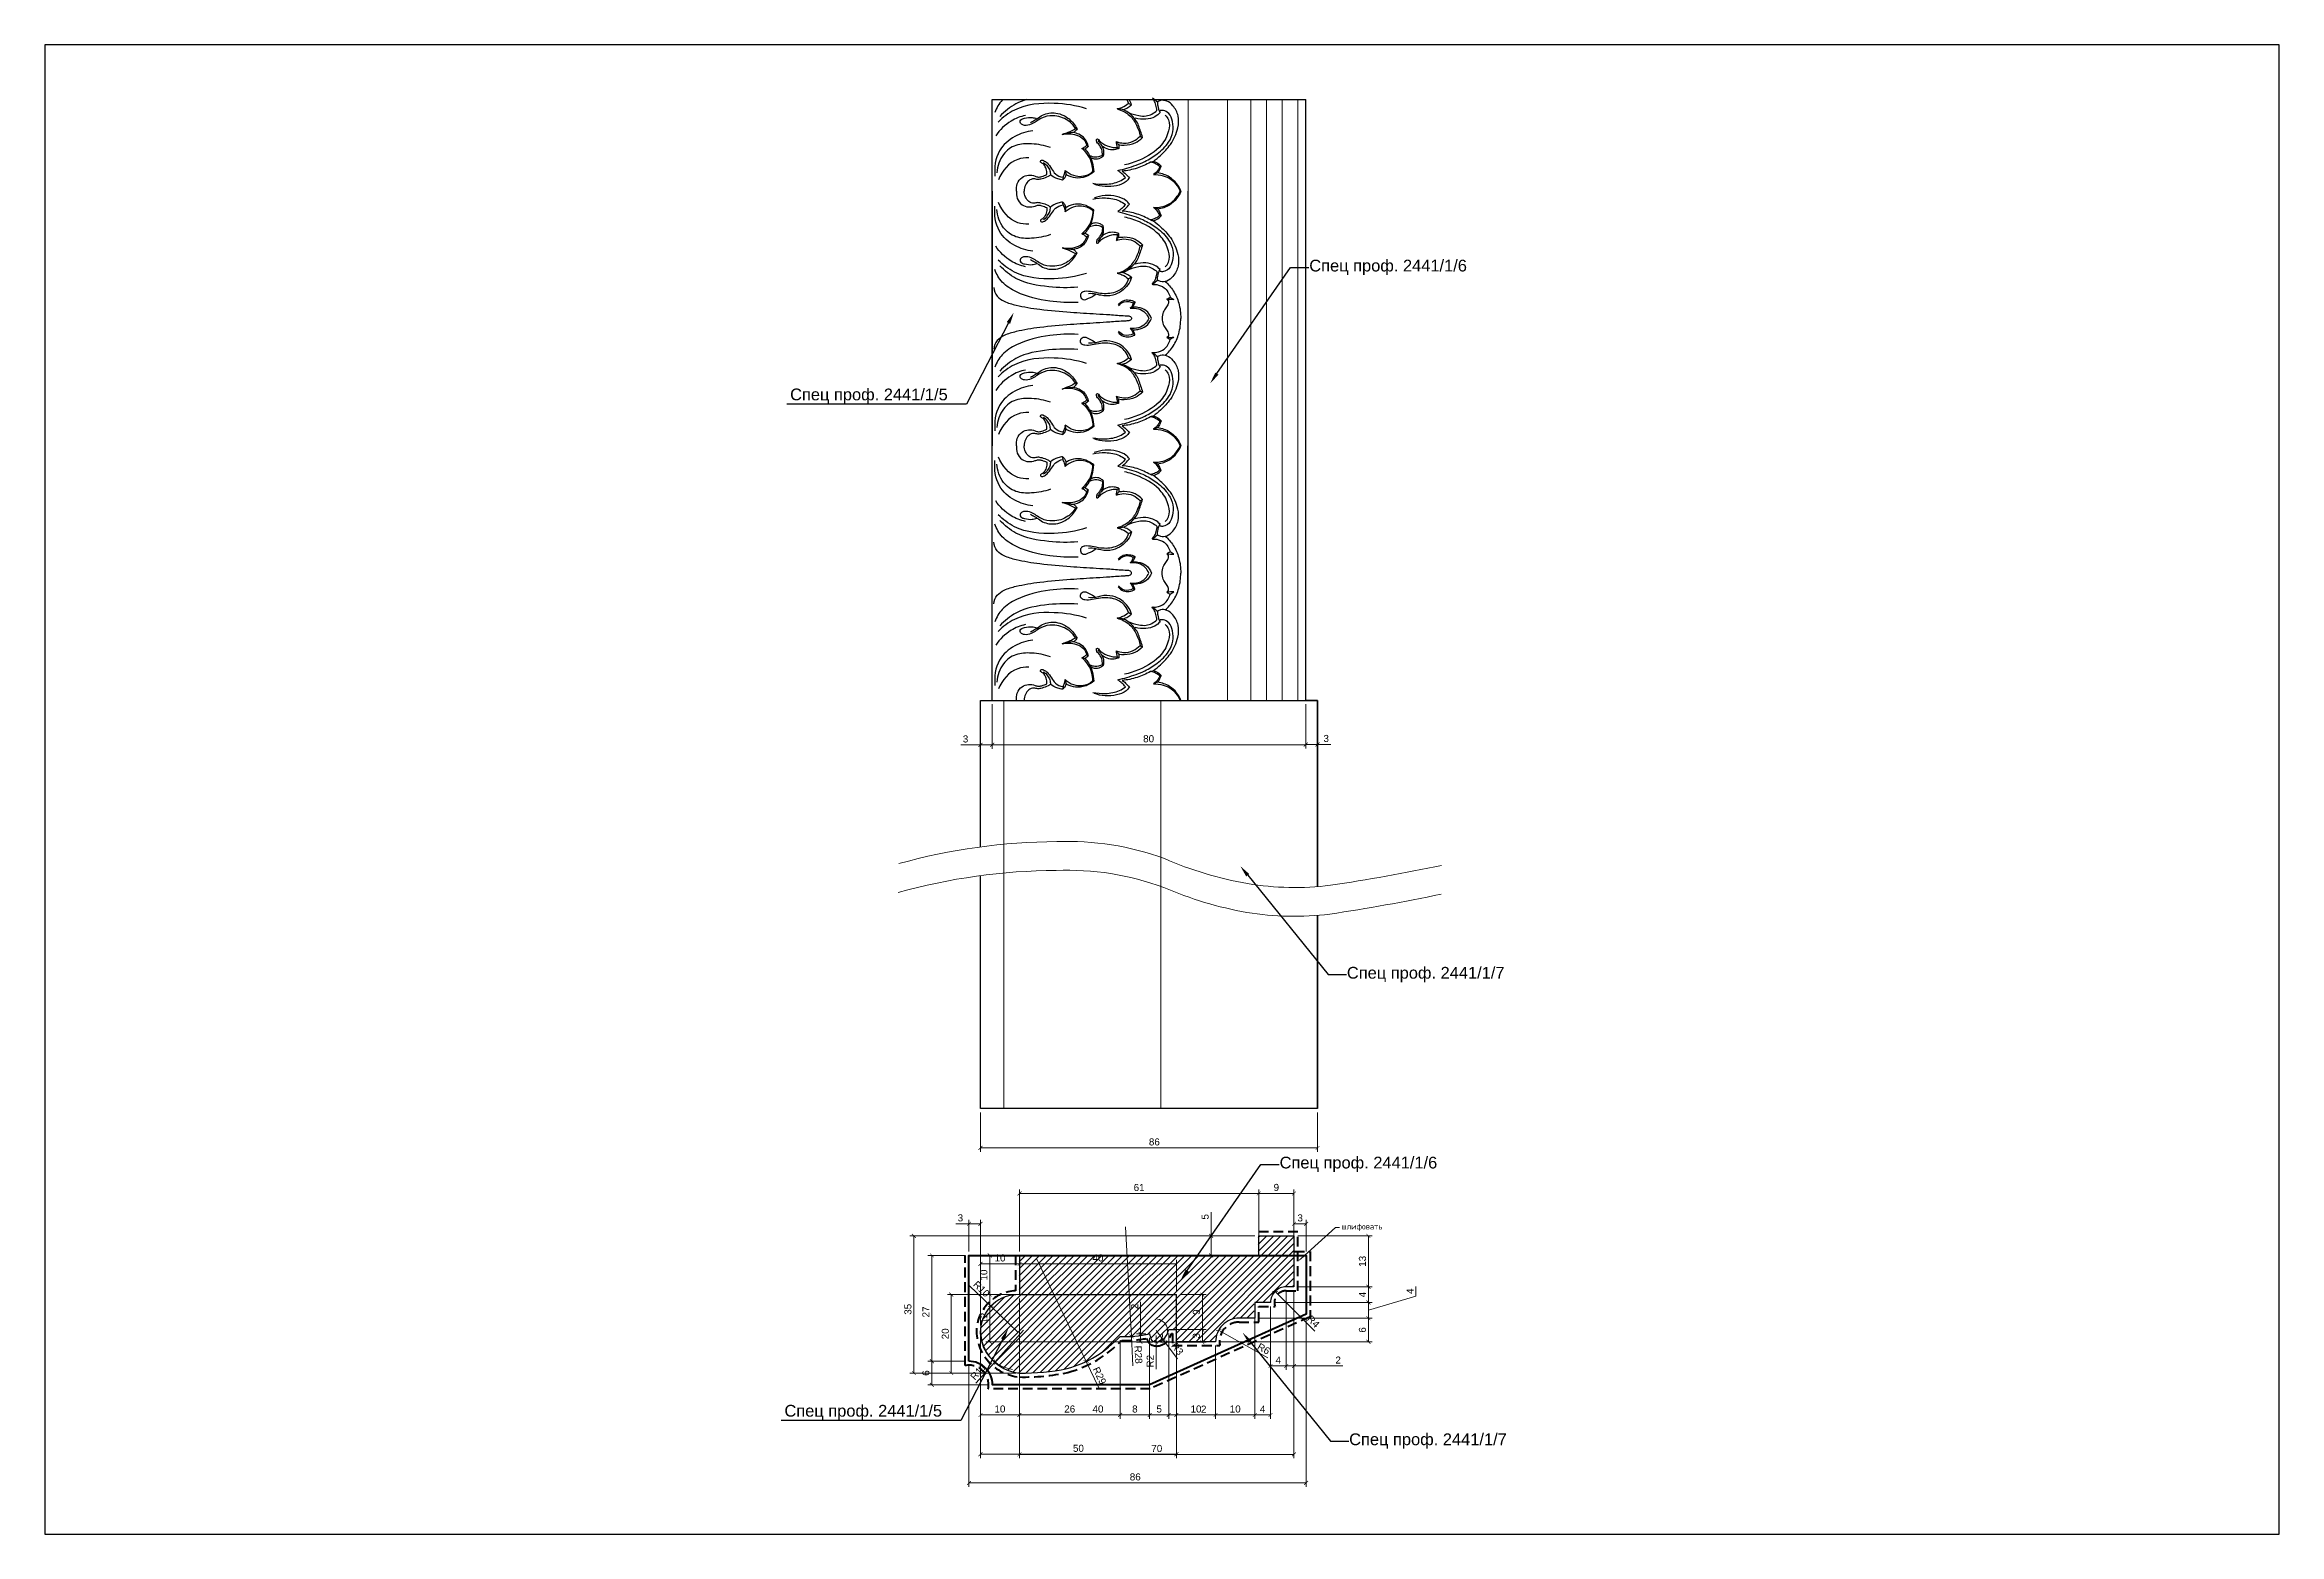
# Model space of a CAD drawing. Header units: millimetres. Extents: x 136 to 706, y -14994 to -14614.
import ezdxf
from ezdxf import colors
from ezdxf.entities.mleader import LeaderData, LeaderLine
from ezdxf.math import Vec2, Vec3

# ---------------------------------------------------------------- set-up
doc = ezdxf.new("R2010")
doc.units = ezdxf.units.MM
doc.linetypes.add('HIDDEN', pattern=[0.375, 0.25, -0.125])
for name, color, linetype in [('Dimension', 7, 'Continuous'), ('Door cavers', 40, 'Continuous'), ('plint block', 250, 'Continuous')]:
    doc.layers.add(name, color=color, linetype=linetype)
doc.layers.add('Outside panel', color=7, linetype='Continuous', lineweight=18, true_color=0x7f5e57)
doc.layers.add('кривые', color=7, linetype='Continuous', true_color=0xffffff)
for name, color, linetype, lineweight in [('линия 15', 7, 'Continuous', 15), ('линия 50', 1, 'Continuous', 100), ('служебный слой РАЗМЕРЫ', 7, 'Continuous', 9), ('тонкие_Ном._пера__21', 7, 'Continuous', 5)]:
    doc.layers.add(name, color=color, linetype=linetype, lineweight=lineweight)
doc.styles.get("Standard").update_dxf_attribs({"font": 'arial.ttf'})
doc.styles.add('ЕСКД профили текст', font='isocpeur.ttf')
doc.dimstyles.new('M_1', dxfattribs={"dimtxt": 1.8, "dimasz": 1, "dimexe": 1, "dimexo": 1, "dimgap": 0.6, "dimtad": 1, "dimdec": 0, "dimdsep": 46, "dimtxsty": 'Standard', "dimblk": 'ARCHTICK', "dimcen": -5, "dimclrd": 7, "dimclre": 7, "dimclrt": 7, "dimadec": 0, "dimazin": 0, "dimtfac": 1, "dimtdec": 0, "dimtmove": 0, "dimatfit": 3, "dimfxl": 1, "dimtolj": 1, "dimtzin": 0, "dimlwd": 5, "dimlwe": 5, "dimarcsym": 0})
pattern_1 = [(45, (-313337.8955, 81185.9611), (-0.8838834765, 0.8838834765), [])]

msp = doc.modelspace()

# ---------------------------------------------------------------- blocks, each defined once
blk = doc.blocks.new('_ArchTick')
at = {"color": 0, "linetype": 'ByBlock', "const_width": 0.15}
blk.add_lwpolyline([(-0.5, -0.5), (0.5, 0.5)], dxfattribs=at)
blk = doc.blocks.new('*D49')
at = {"layer": 'Defpoints', "color": 0, "ltscale": 1000, "transparency": 16777216}
for p in [(375.06, -14781.76), (378.06, -14781.76), (375.06, -14793.13)]:
    blk.add_point(p, dxfattribs=at)
at = {"layer": 'линия 15', "color": 7, "lineweight": 5, "ltscale": 1000, "transparency": 16777216}
for p, q in [((375.06, -14782.76), (375.06, -14794.13)), ((378.06, -14782.76), (378.06, -14794.13)), ((375.06, -14793.13), (370.07, -14793.13)), ((378.06, -14793.13), (375.06, -14793.13))]:
    blk.add_line(p, q, dxfattribs=at)
at = {"layer": 'линия 15', "color": 7, "lineweight": 5, "ltscale": 1000, "transparency": 16777216, "rotation": 180}
blk.add_blockref('_ArchTick', (375.06, -14793.13), dxfattribs=at)
at = {"layer": 'линия 15', "color": 7, "lineweight": 5, "ltscale": 1000, "transparency": 16777216}
blk.add_blockref('_ArchTick', (378.06, -14793.13), dxfattribs=at)
at = {"layer": 'линия 15', "color": 7, "ltscale": 1000, "transparency": 16777216, "insert": (371.26, -14791.61), "char_height": 1.8, "attachment_point": 5}
blk.add_mtext('\\A1;3', dxfattribs=at)
blk = doc.blocks.new('*D48')
at = {"layer": 'Defpoints', "color": 0, "ltscale": 1000, "transparency": 16777216}
for p in [(458.06, -14781.76), (461.06, -14781.76), (461.06, -14793.01)]:
    blk.add_point(p, dxfattribs=at)
at = {"layer": 'линия 15', "color": 7, "lineweight": 5, "ltscale": 1000, "transparency": 16777216}
for p, q in [((458.06, -14782.76), (458.06, -14794.01)), ((461.06, -14782.76), (461.06, -14794.01)), ((458.06, -14793.01), (461.06, -14793.01)), ((461.06, -14793.01), (464.44, -14793.01))]:
    blk.add_line(p, q, dxfattribs=at)
at = {"layer": 'линия 15', "color": 7, "lineweight": 5, "ltscale": 1000, "transparency": 16777216, "rotation": 180}
blk.add_blockref('_ArchTick', (458.06, -14793.01), dxfattribs=at)
at = {"layer": 'линия 15', "color": 7, "lineweight": 5, "ltscale": 1000, "transparency": 16777216}
blk.add_blockref('_ArchTick', (461.06, -14793.01), dxfattribs=at)
at = {"layer": 'линия 15', "color": 7, "ltscale": 1000, "transparency": 16777216, "insert": (463.25, -14791.49), "char_height": 1.8, "attachment_point": 5}
blk.add_mtext('\\A1;3', dxfattribs=at)
blk = doc.blocks.new('*D47')
at = {"layer": 'Defpoints', "color": 0, "ltscale": 1000, "transparency": 16777216}
for p in [(372.14, -14915.31), (372.14, -14923.36), (375.06, -14942.21)]:
    blk.add_point(p, dxfattribs=at)
at = {"layer": 'линия 15', "color": 7, "lineweight": 5, "ltscale": 1000, "transparency": 16777216}
for p, q in [((372.14, -14915.31), (368.76, -14915.31)), ((372.14, -14922.36), (372.14, -14914.31)), ((375.06, -14915.31), (372.14, -14915.31)), ((375.06, -14941.21), (375.06, -14914.31))]:
    blk.add_line(p, q, dxfattribs=at)
at = {"layer": 'линия 15', "color": 7, "lineweight": 5, "ltscale": 1000, "transparency": 16777216, "rotation": 180}
blk.add_blockref('_ArchTick', (372.14, -14915.31), dxfattribs=at)
at = {"layer": 'линия 15', "color": 7, "lineweight": 5, "ltscale": 1000, "transparency": 16777216}
blk.add_blockref('_ArchTick', (375.06, -14915.31), dxfattribs=at)
at = {"layer": 'линия 15', "color": 7, "ltscale": 1000, "transparency": 16777216, "insert": (369.95, -14913.79), "char_height": 1.8, "attachment_point": 5}
blk.add_mtext('\\A1;3', dxfattribs=at)
blk = doc.blocks.new('*D46')
at = {"layer": 'Defpoints', "color": 0, "ltscale": 1000, "transparency": 16777216}
for p in [(458.14, -14915.31), (455.04, -14923.36), (458.14, -14923.36)]:
    blk.add_point(p, dxfattribs=at)
at = {"layer": 'линия 15', "color": 7, "lineweight": 5, "ltscale": 1000, "transparency": 16777216}
for p, q in [((455.04, -14922.36), (455.04, -14914.31)), ((455.04, -14915.31), (458.14, -14915.31)), ((458.14, -14922.36), (458.14, -14914.31))]:
    blk.add_line(p, q, dxfattribs=at)
at = {"layer": 'линия 15', "color": 7, "lineweight": 5, "ltscale": 1000, "transparency": 16777216, "rotation": 180}
blk.add_blockref('_ArchTick', (455.04, -14915.31), dxfattribs=at)
at = {"layer": 'линия 15', "color": 7, "lineweight": 5, "ltscale": 1000, "transparency": 16777216}
blk.add_blockref('_ArchTick', (458.14, -14915.31), dxfattribs=at)
at = {"layer": 'линия 15', "color": 7, "ltscale": 1000, "transparency": 16777216, "insert": (456.61, -14913.79), "char_height": 1.8, "attachment_point": 5}
blk.add_mtext('\\A1;3', dxfattribs=at)
blk = doc.blocks.new('*D45')
at = {"layer": 'Defpoints', "color": 0, "ltscale": 1000, "transparency": 16777216}
for p in [(378.06, -14781.76), (458.06, -14781.76), (458.06, -14793.08)]:
    blk.add_point(p, dxfattribs=at)
at = {"layer": 'линия 15', "color": 7, "lineweight": 5, "ltscale": 1000, "transparency": 16777216}
for p, q in [((378.06, -14782.76), (378.06, -14794.08)), ((458.06, -14782.76), (458.06, -14794.08)), ((378.06, -14793.08), (458.06, -14793.08))]:
    blk.add_line(p, q, dxfattribs=at)
at = {"layer": 'линия 15', "color": 7, "lineweight": 5, "ltscale": 1000, "transparency": 16777216, "rotation": 180}
blk.add_blockref('_ArchTick', (378.06, -14793.08), dxfattribs=at)
at = {"layer": 'линия 15', "color": 7, "lineweight": 5, "ltscale": 1000, "transparency": 16777216}
blk.add_blockref('_ArchTick', (458.06, -14793.08), dxfattribs=at)
at = {"layer": 'линия 15', "color": 7, "ltscale": 1000, "transparency": 16777216, "insert": (417.96, -14791.56), "char_height": 1.8, "attachment_point": 5}
blk.add_mtext('\\A1;80', dxfattribs=at)
blk = doc.blocks.new('*D44')
at = {"layer": 'Defpoints', "color": 0, "ltscale": 1000, "transparency": 16777216}
for p in [(458.14, -14938.36), (372.14, -14950.36), (458.14, -14981.39)]:
    blk.add_point(p, dxfattribs=at)
at = {"layer": 'линия 15', "color": 7, "lineweight": 5, "ltscale": 1000, "transparency": 16777216}
for p, q in [((458.14, -14939.36), (458.14, -14982.39)), ((372.14, -14951.36), (372.14, -14982.39)), ((372.14, -14981.39), (458.14, -14981.39))]:
    blk.add_line(p, q, dxfattribs=at)
at = {"layer": 'линия 15', "color": 7, "lineweight": 5, "ltscale": 1000, "transparency": 16777216, "rotation": 180}
blk.add_blockref('_ArchTick', (372.14, -14981.39), dxfattribs=at)
at = {"layer": 'линия 15', "color": 7, "lineweight": 5, "ltscale": 1000, "transparency": 16777216}
blk.add_blockref('_ArchTick', (458.14, -14981.39), dxfattribs=at)
at = {"layer": 'линия 15', "color": 7, "ltscale": 1000, "transparency": 16777216, "insert": (414.55, -14979.87), "char_height": 1.8, "attachment_point": 5}
blk.add_mtext('\\A1;86', dxfattribs=at)
blk = doc.blocks.new('*D43')
at = {"layer": 'Defpoints', "color": 0, "ltscale": 1000, "transparency": 16777216}
for p in [(375.06, -14885.89), (461.06, -14885.89), (461.06, -14895.93)]:
    blk.add_point(p, dxfattribs=at)
at = {"layer": 'линия 15', "color": 7, "lineweight": 5, "ltscale": 1000, "transparency": 16777216}
for p, q in [((375.06, -14886.89), (375.06, -14896.93)), ((461.06, -14886.89), (461.06, -14896.93)), ((375.06, -14895.93), (461.06, -14895.93))]:
    blk.add_line(p, q, dxfattribs=at)
at = {"layer": 'линия 15', "color": 7, "lineweight": 5, "ltscale": 1000, "transparency": 16777216, "rotation": 180}
blk.add_blockref('_ArchTick', (375.06, -14895.93), dxfattribs=at)
at = {"layer": 'линия 15', "color": 7, "lineweight": 5, "ltscale": 1000, "transparency": 16777216}
blk.add_blockref('_ArchTick', (461.06, -14895.93), dxfattribs=at)
at = {"layer": 'линия 15', "color": 7, "ltscale": 1000, "transparency": 16777216, "insert": (419.42, -14894.41), "char_height": 1.8, "attachment_point": 5}
blk.add_mtext('\\A1;86', dxfattribs=at)
blk = doc.blocks.new('*D42')
at = {"layer": 'Defpoints', "color": 0, "ltscale": 1000, "transparency": 16777216}
for p in [(372.14, -14950.36), (362.67, -14956.36), (378.14, -14956.36)]:
    blk.add_point(p, dxfattribs=at)
at = {"layer": 'линия 15', "color": 7, "lineweight": 5, "ltscale": 1000, "transparency": 16777216}
for p, q in [((371.14, -14950.36), (361.67, -14950.36)), ((362.67, -14950.36), (362.67, -14956.36)), ((377.14, -14956.36), (361.67, -14956.36))]:
    blk.add_line(p, q, dxfattribs=at)
for p, rotation in [((362.67, -14950.36), 90), ((362.67, -14956.36), 270)]:
    blk.add_blockref('_ArchTick', p, dxfattribs=dict(at, rotation=rotation))
at = {"layer": 'линия 15', "color": 7, "ltscale": 1000, "transparency": 16777216, "insert": (361.15, -14953.36), "char_height": 1.8, "attachment_point": 5, "rotation": 90}
blk.add_mtext('\\A1;6', dxfattribs=at)
blk = doc.blocks.new('*D41')
at = {"layer": 'Defpoints', "color": 0, "ltscale": 1000, "transparency": 16777216}
for p in [(372.14, -14923.36), (362.67, -14950.36), (372.14, -14950.36)]:
    blk.add_point(p, dxfattribs=at)
at = {"layer": 'линия 15', "color": 7, "lineweight": 5, "ltscale": 1000, "transparency": 16777216}
for p, q in [((371.14, -14923.36), (361.67, -14923.36)), ((362.67, -14923.36), (362.67, -14950.36)), ((371.14, -14950.36), (361.67, -14950.36))]:
    blk.add_line(p, q, dxfattribs=at)
for p, rotation in [((362.67, -14923.36), 90), ((362.67, -14950.36), 270)]:
    blk.add_blockref('_ArchTick', p, dxfattribs=dict(at, rotation=rotation))
at = {"layer": 'линия 15', "color": 7, "ltscale": 1000, "transparency": 16777216, "insert": (361.16, -14937.77), "char_height": 1.8, "attachment_point": 5, "rotation": 90}
blk.add_mtext('\\A1;27', dxfattribs=at)
blk = doc.blocks.new('*D40')
at = {"layer": 'Defpoints', "color": 0, "ltscale": 1000, "transparency": 16777216}
for p in [(358.09, -14918.36), (446.04, -14918.36), (385.05, -14953.36)]:
    blk.add_point(p, dxfattribs=at)
at = {"layer": 'линия 15', "color": 7, "lineweight": 5, "ltscale": 1000, "transparency": 16777216}
for p, q in [((445.04, -14918.36), (357.09, -14918.36)), ((358.09, -14953.36), (358.09, -14918.36)), ((384.05, -14953.36), (357.09, -14953.36))]:
    blk.add_line(p, q, dxfattribs=at)
for p, rotation in [((358.09, -14918.36), 90), ((358.09, -14953.36), 270)]:
    blk.add_blockref('_ArchTick', p, dxfattribs=dict(at, rotation=rotation))
at = {"layer": 'линия 15', "color": 7, "ltscale": 1000, "transparency": 16777216, "insert": (356.57, -14937.1), "char_height": 1.8, "attachment_point": 5, "rotation": 90}
blk.add_mtext('\\A1;35', dxfattribs=at)
blk = doc.blocks.new('6н6неееее')
at = {"layer": 'Dimension', "color": 7, "lineweight": 30}
blk.add_line((98848.01, 24230.04), (98848.01, 24238.96), dxfattribs=at)
for points in [[(98808.01, 24248.96), (98869.01, 24248.96), (98869.01, 24253.96), (98878.01, 24253.96), (98878.01, 24240.96), (98876.01, 24240.96, 0.414214), (98872.01, 24236.96), (98868.01, 24236.96), (98868.01, 24232.96), (98864.01, 24232.96, 0.414214), (98858.01, 24226.96), (98848.01, 24226.96), (98848.01, 24230.04)], [(98808.01, 24248.96), (98808.01, 24238.96, 0.403736), (98798.03, 24230.12, 0.395515), (98808.02, 24218.96, 0.056734), (98820.12, 24220.09, 0.139522), (98833.65, 24228.32, 0.06776), (98841.19, 24228.96, 0.058766), (98841.68, 24227.38, 0.138221), (98842.45, 24226.95, 0.140605), (98843.42, 24226.91, 0.227709), (98845.44, 24228.45, 0.054807), (98846.06, 24230.04, 0.054807)]]:
    blk.add_lwpolyline(points, format="xyb", dxfattribs=at)
for points in [[(98808.01, 24238.96), (98848.01, 24238.96)], [(98846.05, 24230.04), (98848.01, 24230.04)]]:
    blk.add_lwpolyline(points, dxfattribs=at)
blk = doc.blocks.new('профиль_с_камнем')
at = {"color": 7}
blk.add_lwpolyline([(96863.64, 24221.96), (96863.64, 24248.96), (96949.64, 24248.96), (96949.64, 24233.96), (96909.64, 24215.96), (96869.64, 24215.96, 0.414214), (96863.64, 24221.96)], format="xyb", close=True, dxfattribs=at)
blk.add_lwpolyline([(96863.64, 24221.96), (96863.64, 24248.96), (96949.64, 24248.96), (96949.64, 24233.96), (96909.64, 24215.96), (96869.64, 24215.96, 0.414214), (96863.64, 24221.96)], format="xyb", close=True, dxfattribs=at)
at = {"color": 5, "lineweight": 30}
blk.add_blockref('6н6неееее', (-1931.47, 0), dxfattribs=at)
blk = doc.blocks.new('*D39')
at = {"layer": 'Defpoints', "color": 0, "ltscale": 1000, "transparency": 16777216}
for p in [(412.08, -14916.02), (413.57, -14944)]:
    blk.add_point(p, dxfattribs=at)
at = {"layer": 'линия 15', "color": 7, "lineweight": 5, "ltscale": 1000, "transparency": 16777216}
for p in [(412.08, -14916.02), (413.97, -14951.49)]:
    blk.add_line(p, (413.57, -14944), dxfattribs=at)
at = {"layer": 'линия 15', "color": 7, "lineweight": 5, "ltscale": 1000, "transparency": 16777216, "rotation": 93.04941830820106}
blk.add_blockref('_ArchTick', (413.57, -14944), dxfattribs=at)
at = {"layer": 'линия 15', "color": 7, "ltscale": 1000, "transparency": 16777216, "insert": (415.34, -14948.66), "char_height": 1.8, "attachment_point": 5, "rotation": 273.0494}
blk.add_mtext('\\A1;R28', dxfattribs=at)
blk = doc.blocks.new('*D38')
at = {"layer": 'Defpoints', "color": 0, "ltscale": 1000, "transparency": 16777216}
for p in [(375.06, -14942.71), (384.99, -14953.36), (375.06, -14964.06)]:
    blk.add_point(p, dxfattribs=at)
at = {"layer": 'линия 15', "color": 7, "lineweight": 5, "ltscale": 1000, "transparency": 16777216}
for p, q in [((375.06, -14943.71), (375.06, -14965.06)), ((384.99, -14954.36), (384.99, -14965.06)), ((384.99, -14964.06), (375.06, -14964.06))]:
    blk.add_line(p, q, dxfattribs=at)
at = {"layer": 'линия 15', "color": 7, "lineweight": 5, "ltscale": 1000, "transparency": 16777216, "rotation": 180}
blk.add_blockref('_ArchTick', (375.06, -14964.06), dxfattribs=at)
at = {"layer": 'линия 15', "color": 7, "lineweight": 5, "ltscale": 1000, "transparency": 16777216}
blk.add_blockref('_ArchTick', (384.99, -14964.06), dxfattribs=at)
at = {"layer": 'линия 15', "color": 7, "ltscale": 1000, "transparency": 16777216, "insert": (380.03, -14962.54), "char_height": 1.8, "attachment_point": 5}
blk.add_mtext('\\A1;10', dxfattribs=at)
blk = doc.blocks.new('*D37')
at = {"layer": 'Defpoints', "color": 0, "ltscale": 1000, "transparency": 16777216}
for p in [(410.68, -14944), (384.99, -14953.36), (384.99, -14964.06)]:
    blk.add_point(p, dxfattribs=at)
at = {"layer": 'линия 15', "color": 7, "lineweight": 5, "ltscale": 1000, "transparency": 16777216}
for p, q in [((410.68, -14945), (410.68, -14965.06)), ((384.99, -14954.36), (384.99, -14965.06)), ((410.68, -14964.06), (384.99, -14964.06))]:
    blk.add_line(p, q, dxfattribs=at)
at = {"layer": 'линия 15', "color": 7, "lineweight": 5, "ltscale": 1000, "transparency": 16777216, "rotation": 180}
blk.add_blockref('_ArchTick', (384.99, -14964.06), dxfattribs=at)
at = {"layer": 'линия 15', "color": 7, "lineweight": 5, "ltscale": 1000, "transparency": 16777216}
blk.add_blockref('_ArchTick', (410.68, -14964.06), dxfattribs=at)
at = {"layer": 'линия 15', "color": 7, "ltscale": 1000, "transparency": 16777216, "insert": (397.83, -14962.54), "char_height": 1.8, "attachment_point": 5}
blk.add_mtext('\\A1;26', dxfattribs=at)
blk = doc.blocks.new('*D36')
at = {"layer": 'Defpoints', "color": 0, "ltscale": 1000, "transparency": 16777216}
for p in [(410.68, -14944), (418.21, -14943.36), (410.68, -14964.06)]:
    blk.add_point(p, dxfattribs=at)
at = {"layer": 'линия 15', "color": 7, "lineweight": 5, "ltscale": 1000, "transparency": 16777216}
for p, q in [((410.68, -14945), (410.68, -14965.06)), ((418.21, -14944.36), (418.21, -14965.06)), ((418.21, -14964.06), (410.68, -14964.06))]:
    blk.add_line(p, q, dxfattribs=at)
at = {"layer": 'линия 15', "color": 7, "lineweight": 5, "ltscale": 1000, "transparency": 16777216, "rotation": 180}
blk.add_blockref('_ArchTick', (410.68, -14964.06), dxfattribs=at)
at = {"layer": 'линия 15', "color": 7, "lineweight": 5, "ltscale": 1000, "transparency": 16777216}
blk.add_blockref('_ArchTick', (418.21, -14964.06), dxfattribs=at)
at = {"layer": 'линия 15', "color": 7, "ltscale": 1000, "transparency": 16777216, "insert": (414.45, -14962.54), "char_height": 1.8, "attachment_point": 5}
blk.add_mtext('\\A1;8', dxfattribs=at)
blk = doc.blocks.new('*D35')
at = {"layer": 'Defpoints', "color": 0, "ltscale": 1000, "transparency": 16777216}
for p in [(418.21, -14943.36), (423.08, -14942.28), (418.21, -14964.06)]:
    blk.add_point(p, dxfattribs=at)
at = {"layer": 'линия 15', "color": 7, "lineweight": 5, "ltscale": 1000, "transparency": 16777216}
for p, q in [((418.21, -14944.36), (418.21, -14965.06)), ((423.08, -14943.28), (423.08, -14965.06)), ((423.08, -14964.06), (418.21, -14964.06))]:
    blk.add_line(p, q, dxfattribs=at)
at = {"layer": 'линия 15', "color": 7, "lineweight": 5, "ltscale": 1000, "transparency": 16777216, "rotation": 180}
blk.add_blockref('_ArchTick', (418.21, -14964.06), dxfattribs=at)
at = {"layer": 'линия 15', "color": 7, "lineweight": 5, "ltscale": 1000, "transparency": 16777216}
blk.add_blockref('_ArchTick', (423.08, -14964.06), dxfattribs=at)
at = {"layer": 'линия 15', "color": 7, "ltscale": 1000, "transparency": 16777216, "insert": (420.65, -14962.54), "char_height": 1.8, "attachment_point": 5}
blk.add_mtext('\\A1;5', dxfattribs=at)
blk = doc.blocks.new('*D34')
at = {"layer": 'Defpoints', "color": 0, "ltscale": 1000, "transparency": 16777216}
for p in [(423.08, -14942.28), (425.04, -14942.28), (423.08, -14964.06)]:
    blk.add_point(p, dxfattribs=at)
at = {"layer": 'линия 15', "color": 7, "lineweight": 5, "ltscale": 1000, "transparency": 16777216}
for p, q in [((423.08, -14943.28), (423.08, -14965.06)), ((425.04, -14943.28), (425.04, -14965.06)), ((423.08, -14964.06), (425.04, -14964.06)), ((425.04, -14964.06), (433.2, -14964.06))]:
    blk.add_line(p, q, dxfattribs=at)
at = {"layer": 'линия 15', "color": 7, "lineweight": 5, "ltscale": 1000, "transparency": 16777216, "rotation": 180}
blk.add_blockref('_ArchTick', (423.08, -14964.06), dxfattribs=at)
at = {"layer": 'линия 15', "color": 7, "lineweight": 5, "ltscale": 1000, "transparency": 16777216}
blk.add_blockref('_ArchTick', (425.04, -14964.06), dxfattribs=at)
at = {"layer": 'линия 15', "color": 7, "ltscale": 1000, "transparency": 16777216, "insert": (432.01, -14962.56), "char_height": 1.8, "attachment_point": 5}
blk.add_mtext('\\A1;2', dxfattribs=at)
blk = doc.blocks.new('*D33')
at = {"layer": 'Defpoints', "color": 0, "ltscale": 1000, "transparency": 16777216}
for p in [(418.21, -14943.36), (415.9, -14945.47), (419.96, -14945.47)]:
    blk.add_point(p, dxfattribs=at)
at = {"layer": 'линия 15', "color": 7, "lineweight": 5, "ltscale": 1000, "transparency": 16777216}
for p, q in [((415.9, -14943.36), (415.9, -14935.2)), ((417.21, -14943.36), (414.9, -14943.36)), ((415.9, -14945.47), (415.9, -14943.36)), ((418.96, -14945.47), (414.9, -14945.47))]:
    blk.add_line(p, q, dxfattribs=at)
for p, rotation in [((415.9, -14943.36), 90), ((415.9, -14945.47), 270)]:
    blk.add_blockref('_ArchTick', p, dxfattribs=dict(at, rotation=rotation))
at = {"layer": 'линия 15', "color": 7, "ltscale": 1000, "transparency": 16777216, "insert": (414.4, -14936.39), "char_height": 1.8, "attachment_point": 5, "rotation": 90}
blk.add_mtext('\\A1;2', dxfattribs=at)
blk = doc.blocks.new('*D32')
at = {"layer": 'Defpoints', "color": 0, "ltscale": 1000, "transparency": 16777216}
for p in [(423.08, -14942.28), (419.96, -14945.47), (431.66, -14945.47)]:
    blk.add_point(p, dxfattribs=at)
at = {"layer": 'линия 15', "color": 7, "lineweight": 5, "ltscale": 1000, "transparency": 16777216}
for p, q in [((424.08, -14942.28), (432.66, -14942.28)), ((431.66, -14942.28), (431.66, -14945.47)), ((420.96, -14945.47), (432.66, -14945.47))]:
    blk.add_line(p, q, dxfattribs=at)
for p, rotation in [((431.66, -14942.28), 90), ((431.66, -14945.47), 270)]:
    blk.add_blockref('_ArchTick', p, dxfattribs=dict(at, rotation=rotation))
at = {"layer": 'линия 15', "color": 7, "ltscale": 1000, "transparency": 16777216, "insert": (430.14, -14943.87), "char_height": 1.8, "attachment_point": 5, "rotation": 90}
blk.add_mtext('\\A1;3', dxfattribs=at)
blk = doc.blocks.new('*D31')
at = {"layer": 'Defpoints', "color": 0, "ltscale": 1000, "transparency": 16777216}
for p in [(425.04, -14933.36), (425.04, -14942.28), (431.66, -14942.28)]:
    blk.add_point(p, dxfattribs=at)
at = {"layer": 'линия 15', "color": 7, "lineweight": 5, "ltscale": 1000, "transparency": 16777216}
for p, q in [((426.04, -14933.36), (432.66, -14933.36)), ((431.66, -14933.36), (431.66, -14942.28)), ((426.04, -14942.28), (432.66, -14942.28))]:
    blk.add_line(p, q, dxfattribs=at)
for p, rotation in [((431.66, -14933.36), 90), ((431.66, -14942.28), 270)]:
    blk.add_blockref('_ArchTick', p, dxfattribs=dict(at, rotation=rotation))
at = {"layer": 'линия 15', "color": 7, "ltscale": 1000, "transparency": 16777216, "insert": (430.14, -14937.82), "char_height": 1.8, "attachment_point": 5, "rotation": 90}
blk.add_mtext('\\A1;9', dxfattribs=at)
blk = doc.blocks.new('*D30')
at = {"layer": 'Defpoints', "color": 0, "ltscale": 1000, "transparency": 16777216}
for p in [(377.71, -14936.31), (384.63, -14942.96)]:
    blk.add_point(p, dxfattribs=at)
at = {"layer": 'линия 15', "color": 7, "lineweight": 5, "ltscale": 1000, "transparency": 16777216}
for p in [(372.3, -14931.12), (384.63, -14942.96)]:
    blk.add_line(p, (377.71, -14936.31), dxfattribs=at)
blk.add_arc((384.63, -14942.96), 9.6, 130.2049, 261.6065, dxfattribs=at)
at = {"layer": 'линия 15', "color": 7, "lineweight": 5, "ltscale": 1000, "transparency": 16777216, "rotation": 316.1718782769974}
blk.add_blockref('_ArchTick', (377.71, -14936.31), dxfattribs=at)
at = {"layer": 'линия 15', "color": 7, "ltscale": 1000, "transparency": 16777216, "insert": (375.33, -14931.92), "char_height": 1.8, "attachment_point": 5, "rotation": 316.1719}
blk.add_mtext('\\A1;R10', dxfattribs=at)
blk = doc.blocks.new('*D29')
at = {"layer": 'Defpoints', "color": 0, "ltscale": 1000, "transparency": 16777216}
for p in [(419.85, -14942.54), (421.63, -14944.88)]:
    blk.add_point(p, dxfattribs=at)
at = {"layer": 'линия 15', "color": 7, "lineweight": 5, "ltscale": 1000, "transparency": 16777216}
for p in [(419.85, -14942.54), (425.34, -14949.72)]:
    blk.add_line(p, (421.63, -14944.88), dxfattribs=at)
blk.add_arc((419.85, -14942.54), 2.94, 287.907, 82.227, dxfattribs=at)
at = {"layer": 'линия 15', "color": 7, "lineweight": 5, "ltscale": 1000, "transparency": 16777216, "rotation": 127.3901384494255}
blk.add_blockref('_ArchTick', (421.63, -14944.88), dxfattribs=at)
at = {"layer": 'линия 15', "color": 7, "ltscale": 1000, "transparency": 16777216, "insert": (425.3, -14947.17), "char_height": 1.8, "attachment_point": 5, "rotation": 307.3901}
blk.add_mtext('\\A1;R3', dxfattribs=at)
blk = doc.blocks.new('*D28')
at = {"layer": 'Defpoints', "color": 0, "ltscale": 1000, "transparency": 16777216}
for p in [(419.87, -14943.8), (419.86, -14945.43)]:
    blk.add_point(p, dxfattribs=at)
at = {"layer": 'линия 15', "color": 7, "lineweight": 5, "ltscale": 1000, "transparency": 16777216}
for p in [(419.87, -14943.8), (419.85, -14952.4)]:
    blk.add_line(p, (419.86, -14945.43), dxfattribs=at)
blk.add_arc((419.87, -14943.8), 1.63, 234.727, 9.4658, dxfattribs=at)
at = {"layer": 'линия 15', "color": 7, "lineweight": 5, "ltscale": 1000, "transparency": 16777216, "rotation": 89.90585482566755}
blk.add_blockref('_ArchTick', (419.86, -14945.43), dxfattribs=at)
at = {"layer": 'линия 15', "color": 7, "ltscale": 1000, "transparency": 16777216, "insert": (418.35, -14950.35), "char_height": 1.8, "attachment_point": 5, "rotation": 89.9059}
blk.add_mtext('\\A1;R2', dxfattribs=at)
blk = doc.blocks.new('*D27')
at = {"layer": 'Defpoints', "color": 0, "ltscale": 1000, "transparency": 16777216}
for p in [(386, -14942.46), (378.69, -14950.6)]:
    blk.add_point(p, dxfattribs=at)
at = {"layer": 'линия 15', "color": 7, "lineweight": 5, "ltscale": 1000, "transparency": 16777216}
for p in [(386, -14942.46), (373.9, -14955.92)]:
    blk.add_line(p, (378.69, -14950.6), dxfattribs=at)
at = {"layer": 'линия 15', "color": 7, "lineweight": 5, "ltscale": 1000, "transparency": 16777216, "rotation": 48.04727636008015}
blk.add_blockref('_ArchTick', (378.69, -14950.6), dxfattribs=at)
at = {"layer": 'линия 15', "color": 7, "ltscale": 1000, "transparency": 16777216, "insert": (374.51, -14953), "char_height": 1.8, "attachment_point": 5, "rotation": 48.0473}
blk.add_mtext('\\A1;R11', dxfattribs=at)
blk = doc.blocks.new('*D26')
at = {"layer": 'Defpoints', "color": 0, "ltscale": 1000, "transparency": 16777216}
for p in [(389.45, -14924.34), (402.01, -14950.41)]:
    blk.add_point(p, dxfattribs=at)
at = {"layer": 'линия 15', "color": 7, "lineweight": 5, "ltscale": 1000, "transparency": 16777216}
for p in [(389.45, -14924.34), (405.27, -14957.17)]:
    blk.add_line(p, (402.01, -14950.41), dxfattribs=at)
at = {"layer": 'линия 15', "color": 7, "lineweight": 5, "ltscale": 1000, "transparency": 16777216, "rotation": 115.7207638906611}
blk.add_blockref('_ArchTick', (402.01, -14950.41), dxfattribs=at)
at = {"layer": 'линия 15', "color": 7, "ltscale": 1000, "transparency": 16777216, "insert": (405.44, -14954.03), "char_height": 1.8, "attachment_point": 5, "rotation": 295.7208}
blk.add_mtext('\\A1;R29', dxfattribs=at)
blk = doc.blocks.new('*D23')
at = {"layer": 'Defpoints', "color": 0, "ltscale": 1000, "transparency": 16777216}
for p in [(385.04, -14933.36), (367.62, -14953.36), (384.99, -14953.36)]:
    blk.add_point(p, dxfattribs=at)
at = {"layer": 'линия 15', "color": 7, "lineweight": 5, "ltscale": 1000, "transparency": 16777216}
for p, q in [((384.04, -14933.36), (366.62, -14933.36)), ((367.62, -14933.36), (367.62, -14953.36)), ((383.99, -14953.36), (366.62, -14953.36))]:
    blk.add_line(p, q, dxfattribs=at)
for p, rotation in [((367.62, -14933.36), 90), ((367.62, -14953.36), 270)]:
    blk.add_blockref('_ArchTick', p, dxfattribs=dict(at, rotation=rotation))
at = {"layer": 'линия 15', "color": 7, "ltscale": 1000, "transparency": 16777216, "insert": (366.1, -14943.36), "char_height": 1.8, "attachment_point": 5, "rotation": 90}
blk.add_mtext('\\A1;20', dxfattribs=at)
blk = doc.blocks.new('*D20')
at = {"layer": 'Defpoints', "color": 0, "ltscale": 1000, "transparency": 16777216}
for p in [(453.04, -14931.36), (449.04, -14935.36), (453.04, -14951.56)]:
    blk.add_point(p, dxfattribs=at)
at = {"layer": 'линия 15', "color": 7, "lineweight": 5, "ltscale": 1000, "transparency": 16777216}
for p, q in [((453.04, -14932.36), (453.04, -14952.56)), ((449.04, -14936.36), (449.04, -14952.56)), ((449.04, -14951.56), (453.04, -14951.56))]:
    blk.add_line(p, q, dxfattribs=at)
at = {"layer": 'линия 15', "color": 7, "lineweight": 5, "ltscale": 1000, "transparency": 16777216, "rotation": 180}
blk.add_blockref('_ArchTick', (449.04, -14951.56), dxfattribs=at)
at = {"layer": 'линия 15', "color": 7, "lineweight": 5, "ltscale": 1000, "transparency": 16777216}
blk.add_blockref('_ArchTick', (453.04, -14951.56), dxfattribs=at)
at = {"layer": 'линия 15', "color": 7, "ltscale": 1000, "transparency": 16777216, "insert": (451.04, -14950.06), "char_height": 1.8, "attachment_point": 5}
blk.add_mtext('\\A1;4', dxfattribs=at)
blk = doc.blocks.new('*D19')
at = {"layer": 'Defpoints', "color": 0, "ltscale": 1000, "transparency": 16777216}
for p in [(453.04, -14931.36), (455.04, -14931.36), (453.04, -14951.56)]:
    blk.add_point(p, dxfattribs=at)
at = {"layer": 'линия 15', "color": 7, "lineweight": 5, "ltscale": 1000, "transparency": 16777216}
for p, q in [((453.04, -14932.36), (453.04, -14952.56)), ((455.04, -14932.36), (455.04, -14952.56)), ((453.04, -14951.56), (455.04, -14951.56)), ((455.04, -14951.56), (467.51, -14951.56))]:
    blk.add_line(p, q, dxfattribs=at)
at = {"layer": 'линия 15', "color": 7, "lineweight": 5, "ltscale": 1000, "transparency": 16777216, "rotation": 180}
blk.add_blockref('_ArchTick', (453.04, -14951.56), dxfattribs=at)
at = {"layer": 'линия 15', "color": 7, "lineweight": 5, "ltscale": 1000, "transparency": 16777216}
blk.add_blockref('_ArchTick', (455.04, -14951.56), dxfattribs=at)
at = {"layer": 'линия 15', "color": 7, "ltscale": 1000, "transparency": 16777216, "insert": (466.31, -14950.05), "char_height": 1.8, "attachment_point": 5}
blk.add_mtext('\\A1;2', dxfattribs=at)
blk = doc.blocks.new('*D18')
at = {"layer": 'Defpoints', "color": 0, "ltscale": 1000, "transparency": 16777216}
for p in [(450.21, -14932.53), (453.04, -14935.36)]:
    blk.add_point(p, dxfattribs=at)
at = {"layer": 'линия 15', "color": 7, "lineweight": 5, "ltscale": 1000, "transparency": 16777216}
blk.add_line((460.39, -14942.71), (450.21, -14932.53), dxfattribs=at)
at = {"layer": 'линия 15', "color": 7, "lineweight": 5, "ltscale": 1000, "transparency": 16777216, "rotation": 135.0000000012528}
blk.add_blockref('_ArchTick', (450.21, -14932.53), dxfattribs=at)
at = {"layer": 'линия 15', "color": 7, "ltscale": 1000, "transparency": 16777216, "insert": (460, -14940.2), "char_height": 1.8, "attachment_point": 5, "rotation": 315}
blk.add_mtext('\\A1;R4', dxfattribs=at)
blk = doc.blocks.new('*D17')
at = {"layer": 'Defpoints', "color": 0, "ltscale": 1000, "transparency": 16777216}
for p in [(435.82, -14942.4), (441.04, -14945.36)]:
    blk.add_point(p, dxfattribs=at)
at = {"layer": 'линия 15', "color": 7, "lineweight": 5, "ltscale": 1000, "transparency": 16777216}
blk.add_line((448.34, -14949.51), (435.82, -14942.4), dxfattribs=at)
at = {"layer": 'линия 15', "color": 7, "lineweight": 5, "ltscale": 1000, "transparency": 16777216, "rotation": 150.4036018927763}
blk.add_blockref('_ArchTick', (435.82, -14942.4), dxfattribs=at)
at = {"layer": 'линия 15', "color": 7, "ltscale": 1000, "transparency": 16777216, "insert": (447.31, -14947.18), "char_height": 1.8, "attachment_point": 5, "rotation": 330.4036}
blk.add_mtext('\\A1;R6', dxfattribs=at)
blk = doc.blocks.new('*D15')
at = {"layer": 'Defpoints', "color": 0, "ltscale": 1000, "transparency": 16777216}
for p in [(446.04, -14907.54), (446.04, -14918.36), (455.04, -14918.36)]:
    blk.add_point(p, dxfattribs=at)
at = {"layer": 'линия 15', "color": 7, "lineweight": 5, "ltscale": 1000, "transparency": 16777216}
for p, q in [((446.04, -14917.36), (446.04, -14906.54)), ((455.04, -14907.54), (446.04, -14907.54)), ((455.04, -14917.36), (455.04, -14906.54))]:
    blk.add_line(p, q, dxfattribs=at)
at = {"layer": 'линия 15', "color": 7, "lineweight": 5, "ltscale": 1000, "transparency": 16777216, "rotation": 180}
blk.add_blockref('_ArchTick', (446.04, -14907.54), dxfattribs=at)
at = {"layer": 'линия 15', "color": 7, "lineweight": 5, "ltscale": 1000, "transparency": 16777216}
blk.add_blockref('_ArchTick', (455.04, -14907.54), dxfattribs=at)
at = {"layer": 'линия 15', "color": 7, "ltscale": 1000, "transparency": 16777216, "insert": (450.54, -14906.02), "char_height": 1.8, "attachment_point": 5}
blk.add_mtext('\\A1;9', dxfattribs=at)
blk = doc.blocks.new('*D14')
at = {"layer": 'Defpoints', "color": 0, "ltscale": 1000, "transparency": 16777216}
for p in [(445.04, -14939.36), (435.04, -14945.36), (474.02, -14945.36)]:
    blk.add_point(p, dxfattribs=at)
at = {"layer": 'линия 15', "color": 7, "lineweight": 5, "ltscale": 1000, "transparency": 16777216}
for p, q in [((446.04, -14939.36), (475.02, -14939.36)), ((474.02, -14939.36), (474.02, -14945.36)), ((436.04, -14945.36), (475.02, -14945.36))]:
    blk.add_line(p, q, dxfattribs=at)
for p, rotation in [((474.02, -14939.36), 90), ((474.02, -14945.36), 270)]:
    blk.add_blockref('_ArchTick', p, dxfattribs=dict(at, rotation=rotation))
at = {"layer": 'линия 15', "color": 7, "ltscale": 1000, "transparency": 16777216, "insert": (472.5, -14942.36), "char_height": 1.8, "attachment_point": 5, "rotation": 90}
blk.add_mtext('\\A1;6', dxfattribs=at)
blk = doc.blocks.new('*D13')
at = {"layer": 'Defpoints', "color": 0, "ltscale": 1000, "transparency": 16777216}
for p in [(445.04, -14939.36), (449.04, -14935.36), (474.02, -14939.36)]:
    blk.add_point(p, dxfattribs=at)
at = {"layer": 'линия 15', "color": 7, "lineweight": 5, "ltscale": 1000, "transparency": 16777216}
for p, q in [((474.02, -14937.36), (486.14, -14933.71)), ((486.14, -14933.71), (486.14, -14931.27)), ((446.04, -14939.36), (475.02, -14939.36)), ((450.04, -14935.36), (475.02, -14935.36)), ((474.02, -14935.36), (474.02, -14939.36))]:
    blk.add_line(p, q, dxfattribs=at)
for p, rotation in [((474.02, -14935.36), 90), ((474.02, -14939.36), 270)]:
    blk.add_blockref('_ArchTick', p, dxfattribs=dict(at, rotation=rotation))
at = {"layer": 'линия 15', "color": 7, "ltscale": 1000, "transparency": 16777216, "insert": (484.64, -14932.49), "char_height": 1.8, "attachment_point": 5, "rotation": 90}
blk.add_mtext('\\A1;4', dxfattribs=at)
blk = doc.blocks.new('*D12')
at = {"layer": 'Defpoints', "color": 0, "ltscale": 1000, "transparency": 16777216}
for p in [(455.04, -14931.36), (449.04, -14935.36), (474.02, -14935.36)]:
    blk.add_point(p, dxfattribs=at)
at = {"layer": 'линия 15', "color": 7, "lineweight": 5, "ltscale": 1000, "transparency": 16777216}
for p, q in [((456.04, -14931.36), (475.02, -14931.36)), ((474.02, -14931.36), (474.02, -14935.36)), ((450.04, -14935.36), (475.02, -14935.36))]:
    blk.add_line(p, q, dxfattribs=at)
for p, rotation in [((474.02, -14931.36), 90), ((474.02, -14935.36), 270)]:
    blk.add_blockref('_ArchTick', p, dxfattribs=dict(at, rotation=rotation))
at = {"layer": 'линия 15', "color": 7, "ltscale": 1000, "transparency": 16777216, "insert": (472.52, -14933.36), "char_height": 1.8, "attachment_point": 5, "rotation": 90}
blk.add_mtext('\\A1;4', dxfattribs=at)
blk = doc.blocks.new('*D11')
at = {"layer": 'Defpoints', "color": 0, "ltscale": 1000, "transparency": 16777216}
for p in [(455.04, -14918.36), (455.04, -14931.36), (474.02, -14931.36)]:
    blk.add_point(p, dxfattribs=at)
at = {"layer": 'линия 15', "color": 7, "lineweight": 5, "ltscale": 1000, "transparency": 16777216}
for p, q in [((456.04, -14918.36), (475.02, -14918.36)), ((474.02, -14918.36), (474.02, -14931.36)), ((456.04, -14931.36), (475.02, -14931.36))]:
    blk.add_line(p, q, dxfattribs=at)
for p, rotation in [((474.02, -14918.36), 90), ((474.02, -14931.36), 270)]:
    blk.add_blockref('_ArchTick', p, dxfattribs=dict(at, rotation=rotation))
at = {"layer": 'линия 15', "color": 7, "ltscale": 1000, "transparency": 16777216, "insert": (472.5, -14924.86), "char_height": 1.8, "attachment_point": 5, "rotation": 90}
blk.add_mtext('\\A1;13', dxfattribs=at)
blk = doc.blocks.new('*D10')
at = {"layer": 'Defpoints', "color": 0, "ltscale": 1000, "transparency": 16777216}
for p in [(385.04, -14933.36), (425.04, -14933.36), (425.04, -14964.06)]:
    blk.add_point(p, dxfattribs=at)
at = {"layer": 'линия 15', "color": 7, "lineweight": 5, "ltscale": 1000, "transparency": 16777216}
for p, q in [((385.04, -14934.36), (385.04, -14965.06)), ((425.04, -14934.36), (425.04, -14965.06)), ((385.04, -14964.06), (425.04, -14964.06))]:
    blk.add_line(p, q, dxfattribs=at)
at = {"layer": 'линия 15', "color": 7, "lineweight": 5, "ltscale": 1000, "transparency": 16777216, "rotation": 180}
blk.add_blockref('_ArchTick', (385.04, -14964.06), dxfattribs=at)
at = {"layer": 'линия 15', "color": 7, "lineweight": 5, "ltscale": 1000, "transparency": 16777216}
blk.add_blockref('_ArchTick', (425.04, -14964.06), dxfattribs=at)
at = {"layer": 'линия 15', "color": 7, "ltscale": 1000, "transparency": 16777216, "insert": (405.04, -14962.54), "char_height": 1.8, "attachment_point": 5}
blk.add_mtext('\\A1;40', dxfattribs=at)
blk = doc.blocks.new('*D7')
at = {"layer": 'Defpoints', "color": 0, "ltscale": 1000, "transparency": 16777216}
for p in [(446.04, -14918.36), (433.9, -14923.36), (446.04, -14923.36)]:
    blk.add_point(p, dxfattribs=at)
at = {"layer": 'линия 15', "color": 7, "lineweight": 5, "ltscale": 1000, "transparency": 16777216}
for p, q in [((433.9, -14918.36), (433.9, -14912.31)), ((445.04, -14918.36), (432.9, -14918.36)), ((433.9, -14923.36), (433.9, -14918.36)), ((445.04, -14923.36), (432.9, -14923.36))]:
    blk.add_line(p, q, dxfattribs=at)
for p, rotation in [((433.9, -14918.36), 90), ((433.9, -14923.36), 270)]:
    blk.add_blockref('_ArchTick', p, dxfattribs=dict(at, rotation=rotation))
at = {"layer": 'линия 15', "color": 7, "ltscale": 1000, "transparency": 16777216, "insert": (432.38, -14913.51), "char_height": 1.8, "attachment_point": 5, "rotation": 90}
blk.add_mtext('\\A1;5', dxfattribs=at)
blk = doc.blocks.new('*D6')
at = {"layer": 'Defpoints', "color": 0, "ltscale": 1000, "transparency": 16777216}
for p in [(445.04, -14939.36), (435.04, -14945.36), (445.04, -14964.06)]:
    blk.add_point(p, dxfattribs=at)
at = {"layer": 'линия 15', "color": 7, "lineweight": 5, "ltscale": 1000, "transparency": 16777216}
for p, q in [((445.04, -14940.36), (445.04, -14965.06)), ((435.04, -14946.36), (435.04, -14965.06)), ((435.04, -14964.06), (445.04, -14964.06))]:
    blk.add_line(p, q, dxfattribs=at)
at = {"layer": 'линия 15', "color": 7, "lineweight": 5, "ltscale": 1000, "transparency": 16777216, "rotation": 180}
blk.add_blockref('_ArchTick', (435.04, -14964.06), dxfattribs=at)
at = {"layer": 'линия 15', "color": 7, "lineweight": 5, "ltscale": 1000, "transparency": 16777216}
blk.add_blockref('_ArchTick', (445.04, -14964.06), dxfattribs=at)
at = {"layer": 'линия 15', "color": 7, "ltscale": 1000, "transparency": 16777216, "insert": (440.04, -14962.54), "char_height": 1.8, "attachment_point": 5}
blk.add_mtext('\\A1;10', dxfattribs=at)
blk = doc.blocks.new('*D5')
at = {"layer": 'Defpoints', "color": 0, "ltscale": 1000, "transparency": 16777216}
for p in [(425.04, -14945.36), (435.04, -14945.36), (435.04, -14964.06)]:
    blk.add_point(p, dxfattribs=at)
at = {"layer": 'линия 15', "color": 7, "lineweight": 5, "ltscale": 1000, "transparency": 16777216}
for p, q in [((425.04, -14946.36), (425.04, -14965.06)), ((435.04, -14946.36), (435.04, -14965.06)), ((425.04, -14964.06), (435.04, -14964.06))]:
    blk.add_line(p, q, dxfattribs=at)
at = {"layer": 'линия 15', "color": 7, "lineweight": 5, "ltscale": 1000, "transparency": 16777216, "rotation": 180}
blk.add_blockref('_ArchTick', (425.04, -14964.06), dxfattribs=at)
at = {"layer": 'линия 15', "color": 7, "lineweight": 5, "ltscale": 1000, "transparency": 16777216}
blk.add_blockref('_ArchTick', (435.04, -14964.06), dxfattribs=at)
at = {"layer": 'линия 15', "color": 7, "ltscale": 1000, "transparency": 16777216, "insert": (430.04, -14962.54), "char_height": 1.8, "attachment_point": 5}
blk.add_mtext('\\A1;10', dxfattribs=at)

# ---------------------------------------------------------------- dimensions: what is measured, and where the dimension line sits
at = {"layer": 'линия 15', "color": 7, "ltscale": 1000}
for base, p1, p2, picture, middle in [((375.06, -14793.13), (378.06, -14781.76), (375.06, -14781.76), '*D49', (371.26, -14793.13)), ((458.06, -14793.08), (378.06, -14781.76), (458.06, -14781.76), '*D45', (417.96, -14793.08)), ((461.06, -14793.01), (458.06, -14781.76), (461.06, -14781.76), '*D48', (463.25, -14793.01)), ((461.06, -14895.93), (375.06, -14885.89), (461.06, -14885.89), '*D43', (419.42, -14895.93)), ((372.14, -14915.31), (375.06, -14942.21), (372.14, -14923.36), '*D47', (369.95, -14915.31)), ((458.14, -14915.31), (455.04, -14923.36), (458.14, -14923.36), '*D46', (456.61, -14915.31)), ((453.04, -14951.56), (449.04, -14935.36), (453.04, -14931.36), '*D20', (451.04, -14951.56)), ((453.04, -14951.56), (455.04, -14931.36), (453.04, -14931.36), '*D19', (466.31, -14951.56)), ((458.14, -14981.39), (372.14, -14950.36), (458.14, -14938.36), '*D44', (414.55, -14981.39))]:
    dim = msp.add_linear_dim(base=base, p1=p1, p2=p2, dimstyle='M_1', dxfattribs=at)
    dim.commit()
    dim.dimension.update_dxf_attribs({"geometry": picture, "text_midpoint": middle, "dimtype": 128})
for base, p1, p2 in [((446.04, -14907.54), (385.04, -14923.36), (446.04, -14923.36)), ((385.04, -14925.51), (375.06, -14942.21), (385.04, -14933.36)), ((425.04, -14925.51), (385.04, -14933.36), (425.04, -14933.36)), ((455.04, -14974.1), (385.04, -14933.36), (455.04, -14931.36)), ((449.04, -14964.06), (445.04, -14935.36), (449.04, -14935.36)), ((425.04, -14974.07), (375.06, -14942.21), (425.04, -14945.36))]:
    msp.add_linear_dim(base=base, p1=p1, p2=p2, dimstyle='M_1', dxfattribs=at).render()
for base, p1, p2, picture, middle in [((446.04, -14907.54), (455.04, -14918.36), (446.04, -14918.36), '*D15', (450.54, -14906.02)), ((425.04, -14964.06), (385.04, -14933.36), (425.04, -14933.36), '*D10', (405.04, -14962.54)), ((445.04, -14964.06), (435.04, -14945.36), (445.04, -14939.36), '*D6', (440.04, -14962.54)), ((435.04, -14964.06), (425.04, -14945.36), (435.04, -14945.36), '*D5', (430.04, -14962.54))]:
    dim = msp.add_linear_dim(base=base, p1=p1, p2=p2, dimstyle='M_1', dxfattribs=at)
    dim.commit()
    dim.dimension.update_dxf_attribs({"geometry": picture, "text_midpoint": middle})
for center, mpoint, picture, middle in [((412.08, -14916.02), (413.57, -14944), '*D39', (415.34, -14948.66)), ((389.45, -14924.34), (402.01, -14950.41), '*D26', (405.44, -14954.03)), ((384.63, -14942.96), (377.71, -14936.31), '*D30', (375.33, -14931.92)), ((419.85, -14942.54), (421.63, -14944.88), '*D29', (425.3, -14947.17)), ((386, -14942.46), (378.69, -14950.6), '*D27', (374.51, -14953))]:
    dim = msp.add_radius_dim(center=center, mpoint=mpoint, dimstyle='M_1', dxfattribs=at)
    dim.commit()
    dim.dimension.update_dxf_attribs({"geometry": picture, "text_midpoint": middle})
for base, p1, p2, angle, picture, middle in [((433.9, -14923.36), (446.04, -14918.36), (446.04, -14923.36), 90, '*D7', (433.9, -14913.51)), ((358.09, -14918.36), (385.05, -14953.36), (446.04, -14918.36), 90, '*D40', (358.09, -14937.1)), ((362.67, -14950.36), (372.14, -14923.36), (372.14, -14950.36), 90, '*D41', (362.67, -14937.77)), ((474.02, -14939.36), (449.04, -14935.36), (445.04, -14939.36), 90, '*D13', (486.14, -14933.11)), ((415.9, -14945.47), (418.21, -14943.36), (419.96, -14945.47), 270, '*D33', (415.9, -14936.39)), ((423.08, -14964.06), (425.04, -14942.28), (423.08, -14942.28), 180, '*D34', (432.01, -14964.06))]:
    dim = msp.add_linear_dim(base=base, p1=p1, p2=p2, angle=angle, dimstyle='M_1', dxfattribs=at)
    dim.commit()
    dim.dimension.update_dxf_attribs({"geometry": picture, "text_midpoint": middle, "dimtype": 128})
for base, p1, p2, angle, picture, middle in [((474.02, -14931.36), (455.04, -14918.36), (455.04, -14931.36), 90, '*D11', (472.5, -14924.86)), ((367.62, -14953.36), (385.04, -14933.36), (384.99, -14953.36), 90, '*D23', (366.1, -14943.36)), ((431.66, -14942.28), (425.04, -14933.36), (425.04, -14942.28), 270, '*D31', (430.14, -14937.82)), ((474.02, -14935.36), (455.04, -14931.36), (449.04, -14935.36), 90, '*D12', (472.52, -14933.36)), ((474.02, -14945.36), (445.04, -14939.36), (435.04, -14945.36), 90, '*D14', (472.5, -14942.36)), ((375.06, -14964.06), (384.99, -14953.36), (375.06, -14942.71), 180, '*D38', (380.03, -14962.54)), ((384.99, -14964.06), (410.68, -14944), (384.99, -14953.36), 180, '*D37', (397.83, -14962.54)), ((410.68, -14964.06), (418.21, -14943.36), (410.68, -14944), 180, '*D36', (414.45, -14962.54)), ((418.21, -14964.06), (423.08, -14942.28), (418.21, -14943.36), 180, '*D35', (420.65, -14962.54)), ((431.66, -14945.47), (423.08, -14942.28), (419.96, -14945.47), 270, '*D32', (430.14, -14943.87)), ((362.67, -14956.36), (372.14, -14950.36), (378.14, -14956.36), 90, '*D42', (361.15, -14953.36))]:
    dim = msp.add_linear_dim(base=base, p1=p1, p2=p2, angle=angle, dimstyle='M_1', dxfattribs=at)
    dim.commit()
    dim.dimension.update_dxf_attribs({"geometry": picture, "text_midpoint": middle})
for base, p1, p2 in [((377.43, -14923.36), (385.04, -14933.36), (385.04, -14923.36)), ((377.43, -14933.36), (425.04, -14945.36), (425.04, -14933.36))]:
    msp.add_linear_dim(base=base, p1=p1, p2=p2, angle=90, dimstyle='M_1', dxfattribs=at).render()
for center, mpoint, picture, middle in [((453.04, -14935.36), (450.21, -14932.53), '*D18', (458.94, -14941.26)), ((419.87, -14943.8), (419.86, -14945.43), '*D28', (419.86, -14950.35)), ((441.04, -14945.36), (435.82, -14942.4), '*D17', (446.56, -14948.5))]:
    dim = msp.add_radius_dim(center=center, mpoint=mpoint, dimstyle='M_1', dxfattribs=at)
    dim.commit()
    dim.dimension.update_dxf_attribs({"geometry": picture, "text_midpoint": middle, "dimtype": 132})

# ---------------------------------------------------------------- hatches: boundary and pattern name
at = {"layer": 'Outside panel', "ltscale": 1000}
h = msp.add_hatch(dxfattribs=at)
h.set_pattern_fill('ANSI31', color=256, scale=10)
h.set_pattern_definition(pattern_1)
h.paths.add_polyline_path([(454.91, -14918.36), (445.91, -14918.36), (445.91, -14923.36), (384.91, -14923.36), (384.91, -14933.36), (424.91, -14933.36), (424.91, -14942.28), (424.91, -14945.36), (434.91, -14945.36, -0.414214), (440.91, -14939.36), (444.91, -14939.36), (444.91, -14935.36), (448.91, -14935.36, -0.414214), (452.91, -14931.36), (454.91, -14931.36)])
h = msp.add_hatch(dxfattribs=at)
h.set_pattern_fill('ANSI31', color=256, scale=10)
h.set_pattern_definition(pattern_1)
h.paths.add_polyline_path([(425.04, -14933.36), (385.04, -14933.36, 0.403736), (375.06, -14942.21, 0.395515), (385.05, -14953.36, 0.056734), (397.15, -14952.23, 0.139522), (410.68, -14944, 0.06776), (418.21, -14943.36, 0.211086), (418.71, -14944.94, 0.138221), (419.48, -14945.38, 0.140605), (420.44, -14945.42, 0.222223), (422.44, -14943.93, 0.056782), (423.08, -14942.28), (425.04, -14942.28)])

# ---------------------------------------------------------------- linework, layer by layer
at = {"color": 7, "lineweight": 30}
msp.add_line((378.06, -14628.47), (458.06, -14628.47), dxfattribs=at)
at = {"color": 6, "ltscale": 1000}
msp.add_lwpolyline([(136.37, -14994.5), (706.37, -14994.5), (706.37, -14614.5), (136.37, -14614.5)], close=True, dxfattribs=at)
at = {"color": 7, "lineweight": 30}
for points in [[(375.06, -14819.15), (375.06, -14781.76), (378.06, -14781.76), (378.06, -14628.47)], [(461.06, -14829.27), (461.06, -14781.76), (458.06, -14781.76), (458.06, -14628.47)], [(375.06, -14819.15), (375.06, -14781.76), (461.06, -14781.76), (461.06, -14829.27)], [(375.06, -14885.89), (375.06, -14826.48)], [(375.06, -14885.89), (375.06, -14826.48)], [(461.06, -14885.89), (461.06, -14836.6)], [(461.06, -14836.6), (461.06, -14885.89)], [(461.06, -14885.89), (375.06, -14885.89)]]:
    msp.add_lwpolyline(points, dxfattribs=at)
at = {"color": 7}
msp.add_lwpolyline([(372.14, -14950.36), (372.14, -14923.36), (458.14, -14923.36), (458.14, -14938.36), (418.14, -14956.36), (378.14, -14956.36, 0.414214), (372.14, -14950.36)], format="xyb", close=True, dxfattribs=at)
at = {"layer": 'Door cavers', "color": 40, "lineweight": 15, "true_color": 0xe6ac00}
msp.add_open_spline([(405.38, -14781.76), (405.38, -14781.76), (405.37, -14781.73), (405.33, -14781.74), (405.29, -14781.76)], degree=3, knots=[22.4785612, 22.4785612, 22.4785612, 22.4785612, 22.5016113, 22.8104704, 22.8104704, 22.8104704, 22.8104704], dxfattribs=at)
at = {"layer": 'plint block', "color": 7, "lineweight": 15}
for points in [[(428.06, -14781.76), (428.06, -14628.47)], [(438.06, -14781.76), (438.06, -14628.47)], [(444.06, -14781.76), (444.06, -14628.47)], [(448.06, -14781.76), (448.06, -14628.47)], [(452.06, -14781.76), (452.06, -14628.47)], [(456.06, -14781.76), (456.06, -14628.47)], [(458.06, -14781.76), (458.06, -14628.47)], [(381.06, -14885.89), (381.06, -14781.76)], [(421.06, -14885.89), (421.06, -14781.76)], [(461.06, -14829.27), (461.06, -14781.76)], [(461.06, -14885.89), (461.06, -14836.6)], [(461.06, -14885.89), (375.06, -14885.89)]]:
    msp.add_lwpolyline(points, dxfattribs=at)
at = {"layer": 'кривые', "color": 7}
for p, q in [((378.06, -14651.84), (378.06, -14628.47)), ((378.06, -14651.84), (378.06, -14716.8)), ((428, -14651.84), (427.98, -14716.8)), ((378.06, -14781.76), (378.06, -14716.8)), ((428, -14781.76), (427.98, -14716.8))]:
    msp.add_line(p, q, dxfattribs=at)
for points, knots in [([(380.77, -14628.47), (380.72, -14628.52), (379.83, -14629.47), (379.17, -14630.64), (378.74, -14631.79)], [20.303006, 20.303006, 20.303006, 20.303006, 20.518364, 24.203506, 24.203506, 24.203506, 24.203506]), ([(402.11, -14630.85), (399.45, -14630), (393.3, -14629.07), (384.99, -14629.82), (380.81, -14633.03), (379.58, -14634.24)], [0, 0, 0, 0, 8.399543, 18.64848, 23.828731, 23.828731, 23.828731, 23.828731]), ([(386.77, -14628.47), (385.86, -14628.76), (383.35, -14629.77), (381.19, -14631.53), (379.98, -14632.8)], [13.179983, 13.179983, 13.179983, 13.179983, 16.068099, 21.323137, 21.323137, 21.323137, 21.323137]), ([(387.83, -14634.35), (388.18, -14634.17), (388.73, -14633.86), (389.76, -14633.23), (391.31, -14632.02), (393.91, -14631.68), (395.7, -14632.25), (396.35, -14632.58)], [0, 0, 0, 0, 1.191157, 1.90489, 3.639952, 7.020802, 9.21226, 9.21226, 9.21226, 9.21226]), ([(409.91, -14630.9), (410.34, -14630.8), (411.38, -14630.47), (412.31, -14629.87), (412.8, -14629.44)], [10.534216, 10.534216, 10.534216, 10.534216, 11.856507, 13.804094, 13.804094, 13.804094, 13.804094]), ([(416.38, -14638.16), (416.24, -14637.63), (415.77, -14636.15), (414.99, -14633.84), (413.3, -14632.14), (411.67, -14631.02), (410.51, -14630.87), (409.91, -14630.9)], [0, 0, 0, 0, 1.665257, 4.663866, 7.190781, 8.71211, 10.534216, 10.534216, 10.534216, 10.534216]), ([(409.91, -14630.9), (411.07, -14631.19), (413.18, -14632.2), (414.96, -14634.95), (415.62, -14636.84), (415.8, -14637.82)], [-9.595063, -9.595063, -9.595063, -9.595063, -5.975594, -2.984198, 0, 0, 0, 0]), ([(410.12, -14646.6), (410.89, -14646.41), (413.23, -14645.76), (416.74, -14644.63), (420.34, -14642.34), (423.01, -14639.89), (424.3, -14636.82), (424.19, -14634.21), (423.43, -14632.08), (421.99, -14631.22), (421.18, -14631.26), (420.91, -14631.32)], [11.328003, 11.328003, 11.328003, 11.328003, 13.724703, 18.639097, 22.299503, 26.503362, 29.308175, 31.969664, 34.245036, 35.764599, 36.610344, 36.610344, 36.610344, 36.610344]), ([(411.42, -14631.06), (411.85, -14630.93), (412.62, -14630.6), (413.3, -14630.11), (413.58, -14629.86)], [-2.489909, -2.489909, -2.489909, -2.489909, -1.119212, 0, 0, 0, 0]), ([(412.7, -14631.75), (413.57, -14632.14), (415.1, -14632.56), (417.73, -14632.88), (419.31, -14631.99), (420.06, -14631.29)], [0, 0, 0, 0, 2.849674, 4.737514, 7.823696, 7.823696, 7.823696, 7.823696]), ([(420.91, -14631.79), (420.52, -14632.22), (419.43, -14633.12), (417.13, -14633.64), (415.39, -14633.48), (414.52, -14633.23)], [2.803121, 2.803121, 2.803121, 2.803121, 4.538763, 6.935462, 9.678003, 9.678003, 9.678003, 9.678003]), ([(420.06, -14631.29), (420.03, -14630.83), (419.84, -14629.97), (419.55, -14628.9), (419.18, -14628.56), (419.1, -14628.47)], [7.823696, 7.823696, 7.823696, 7.823696, 9.231688, 10.518322, 10.876352, 10.876352, 10.876352, 10.876352]), ([(419.21, -14644.26), (419.81, -14643.78), (421.33, -14642.43), (423.89, -14639.87), (425.52, -14636.3), (425.77, -14632.65), (424.48, -14630.21), (422.78, -14628.77), (421.21, -14628.59), (420.47, -14628.95), (420.24, -14629.11)], [-21.131556, -21.131556, -21.131556, -21.131556, -18.803336, -15.037432, -10.347933, -7.326264, -4.382459, -2.423046, -0.824592, 0, 0, 0, 0]), ([(420.24, -14629.11), (420.22, -14629.43), (420.24, -14630.37), (420.59, -14631.27), (420.91, -14631.79)], [0, 0, 0, 0, 0.970402, 2.803121, 2.803121, 2.803121, 2.803121]), ([(388.42, -14636.5), (386.82, -14636.67), (383.51, -14637.69), (379.08, -14641.56), (378.53, -14645.87), (378.77, -14648.03)], [0, 0, 0, 0, 4.836088, 10.197122, 16.731112, 16.731112, 16.731112, 16.731112]), ([(386.54, -14632.53), (385.26, -14632.81), (382.28, -14633.95), (379.98, -14636.26), (378.97, -14637.77)], [0, 0, 0, 0, 3.946447, 9.400617, 9.400617, 9.400617, 9.400617]), ([(399.32, -14635.91), (398.81, -14635.11), (397.22, -14633.35), (393.89, -14632.37), (390.98, -14632.9), (389.33, -14634.07), (387.96, -14634.88), (386.57, -14635.22), (385.53, -14634.89), (385.08, -14634.27), (385.39, -14633.46), (386.64, -14633.18), (388.01, -14632.94), (389.07, -14633.23), (389.47, -14633.4)], [0, 0, 0, 0, 2.83315, 6.896154, 9.825835, 11.387281, 12.91899, 14.634434, 15.459953, 16.065695, 16.688182, 17.700244, 19.618006, 20.911425, 20.911425, 20.911425, 20.911425]), ([(395.89, -14637.39), (396.59, -14637.17), (397.76, -14636.73), (398.87, -14636.16), (399.32, -14635.91)], [0, 0, 0, 0, 2.19745, 3.74065, 3.74065, 3.74065, 3.74065]), ([(398.81, -14636.93), (398.42, -14636.94), (397.44, -14637.02), (396.47, -14637.22), (395.89, -14637.39)], [6.049918, 6.049918, 6.049918, 6.049918, 7.216828, 9.012067, 9.012067, 9.012067, 9.012067]), ([(395.89, -14637.39), (397.08, -14637.13), (399.11, -14637.23), (401.44, -14638.42), (402.03, -14639.63), (402.18, -14640.15)], [9.012067, 9.012067, 9.012067, 9.012067, 12.652833, 14.865351, 16.495623, 16.495623, 16.495623, 16.495623]), ([(396.35, -14632.58), (396.82, -14632.82), (398.18, -14633.7), (399.21, -14635.02), (399.71, -14635.99)], [9.21226, 9.21226, 9.21226, 9.21226, 10.799876, 14.059291, 14.059291, 14.059291, 14.059291]), ([(399.71, -14635.99), (399.62, -14636.12), (399.35, -14636.46), (399.03, -14636.76), (398.81, -14636.93)], [4.14171, 4.14171, 4.14171, 4.14171, 4.60869, 5.447476, 5.447476, 5.447476, 5.447476]), ([(402.59, -14640.48), (402.53, -14640.22), (402.32, -14639.5), (401.66, -14638.26), (400.31, -14637.34), (399.28, -14637.01), (398.81, -14636.93)], [0.52713, 0.52713, 0.52713, 0.52713, 1.333378, 2.801258, 4.629162, 6.049918, 6.049918, 6.049918, 6.049918]), ([(422.17, -14632.5), (422.52, -14632.84), (423.41, -14634.03), (423.15, -14637.02), (420.96, -14641.11), (416.5, -14643.76), (413.1, -14644.91), (411.8, -14645.18)], [0, 0, 0, 0, 1.472391, 4.285545, 8.338777, 15.134471, 19.126627, 19.126627, 19.126627, 19.126627]), ([(392.9, -14640.73), (391.37, -14640.18), (388.42, -14639.66), (384.03, -14639.78), (380.31, -14642.47), (379.37, -14645.51), (379.28, -14647.16)], [0, 0, 0, 0, 4.874637, 8.936384, 12.843834, 17.80771, 17.80771, 17.80771, 17.80771]), ([(400.88, -14640.96), (401.17, -14640.85), (401.63, -14640.61), (402.03, -14640.29), (402.18, -14640.15)], [0, 0, 0, 0, 0.93585, 1.537484, 1.537484, 1.537484, 1.537484]), ([(403.73, -14646.79), (403.72, -14646.16), (403.53, -14644.75), (402.68, -14642.64), (401.54, -14641.45), (400.88, -14640.96)], [0, 0, 0, 0, 1.914756, 4.231069, 6.721132, 6.721132, 6.721132, 6.721132]), ([(402.59, -14640.48), (402.45, -14640.59), (402.16, -14640.79), (401.87, -14641.01), (401.73, -14641.12)], [0, 0, 0, 0, 0.527358, 1.069372, 1.069372, 1.069372, 1.069372]), ([(401.73, -14641.12), (402.05, -14641.46), (402.87, -14642.48), (403.69, -14644.47), (403.94, -14646.12), (403.96, -14646.94)], [7.587287, 7.587287, 7.587287, 7.587287, 9.00311, 11.486375, 13.957808, 13.957808, 13.957808, 13.957808]), ([(402.91, -14642.75), (403.32, -14642.95), (404.43, -14643.28), (405.6, -14642.98), (406.18, -14642.67)], [0, 0, 0, 0, 1.390976, 3.38102, 3.38102, 3.38102, 3.38102]), ([(406.33, -14642.94), (406.11, -14643.17), (405.46, -14643.63), (404.26, -14643.8), (403.48, -14643.48), (403.18, -14643.29)], [3.691112, 3.691112, 3.691112, 3.691112, 4.637682, 6.034683, 7.104071, 7.104071, 7.104071, 7.104071]), ([(406.18, -14642.67), (406.2, -14642.19), (406.07, -14641.14), (405.41, -14640.07), (404.7, -14639.36), (404.64, -14638.89), (404.65, -14638.65)], [0, 0, 0, 0, 1.440418, 3.099239, 3.681407, 4.415186, 4.415186, 4.415186, 4.415186]), ([(404.65, -14638.65), (404.72, -14638.59), (405.03, -14638.45), (405.49, -14639.18), (406.58, -14639.96), (408.21, -14640.71), (409.52, -14640.78), (409.99, -14640.76)], [4.415186, 4.415186, 4.415186, 4.415186, 4.695774, 5.295489, 6.49492, 8.986023, 10.402785, 10.402785, 10.402785, 10.402785]), ([(405.03, -14639.02), (405.17, -14639.17), (405.48, -14639.54), (405.77, -14639.94), (405.92, -14640.18)], [-1.464766, -1.464766, -1.464766, -1.464766, -0.865051, 0, 0, 0, 0]), ([(405.92, -14640.18), (406.1, -14640.47), (406.4, -14641.14), (406.55, -14642.11), (406.41, -14642.73), (406.33, -14642.94)], [0, 0, 0, 0, 1.013393, 2.185361, 2.88154, 2.88154, 2.88154, 2.88154]), ([(410.38, -14640.98), (409.99, -14641.14), (408.98, -14641.39), (407.33, -14641.27), (406.32, -14640.58), (405.92, -14640.18)], [10.849667, 10.849667, 10.849667, 10.849667, 12.106633, 13.930846, 15.633537, 15.633537, 15.633537, 15.633537]), ([(409.74, -14639.23), (410.32, -14639.45), (411.77, -14639.77), (414.02, -14639.34), (415.3, -14638.36), (415.8, -14637.82)], [0, 0, 0, 0, 1.869853, 4.38367, 6.592539, 6.592539, 6.592539, 6.592539]), ([(410.26, -14640), (410.75, -14640.09), (412.18, -14640.21), (414.43, -14639.78), (415.84, -14638.72), (416.38, -14638.16)], [-6.637886, -6.637886, -6.637886, -6.637886, -5.149927, -2.34224, 0, 0, 0, 0]), ([(410.26, -14640), (410.31, -14640.19), (410.37, -14640.52), (410.38, -14640.85), (410.38, -14640.98)], [2.4960422, 2.4960422, 2.4960422, 2.4960422, 3.0860737, 3.4881721, 3.4881721, 3.4881721, 3.4881721]), ([(387.38, -14643.39), (386.43, -14643.35), (383.01, -14643.67), (380.55, -14646.74), (379.65, -14648.94)], [0, 0, 0, 0, 2.853267, 10.000395, 10.000395, 10.000395, 10.000395]), ([(384.27, -14651.84), (384.2, -14651.22), (384.31, -14649.88), (385.49, -14648.24), (387.32, -14647.66), (388.76, -14647.88), (389.84, -14648.37), (390.88, -14648.07), (391.58, -14647.83), (391.98, -14647.62)], [0, 0, 0, 0, 1.874792, 3.901086, 5.662124, 7.355316, 8.206154, 9.092367, 10.456371, 10.456371, 10.456371, 10.456371]), ([(392.89, -14647.73), (392.71, -14647.88), (392.07, -14648.35), (390.96, -14648.65), (389.73, -14648.99), (388.59, -14648.57), (387.29, -14649.11), (386.39, -14650.3), (386.21, -14651.32), (386.23, -14651.84)], [0, 0, 0, 0, 0.707126, 2.361227, 3.414527, 4.464346, 5.840997, 7.272951, 8.82457, 8.82457, 8.82457, 8.82457]), ([(391.98, -14647.62), (392.02, -14647.13), (391.93, -14646.25), (391.41, -14645.21), (390.85, -14644.73), (390.32, -14644.51), (390.45, -14643.87), (391.37, -14644.07), (392.24, -14644.8), (393.21, -14646.03), (394.12, -14647.72), (395.42, -14648.2), (396.12, -14648.32)], [10.456371, 10.456371, 10.456371, 10.456371, 11.93462, 13.081509, 13.800083, 14.2048, 14.585306, 15.250597, 16.338279, 18.221078, 19.848107, 21.98814, 21.98814, 21.98814, 21.98814]), ([(391.11, -14644.56), (391.53, -14644.84), (392.19, -14645.46), (392.83, -14646.58), (392.91, -14647.36), (392.89, -14647.73)], [-3.789841, -3.789841, -3.789841, -3.789841, -2.29963, -1.097083, 0, 0, 0, 0]), ([(396.01, -14649.02), (395.61, -14648.96), (394.5, -14648.7), (393.47, -14648.16), (392.89, -14647.73)], [0, 0, 0, 0, 1.234262, 3.411567, 3.411567, 3.411567, 3.411567]), ([(396.87, -14647.59), (396.82, -14647.89), (396.64, -14648.44), (396.23, -14648.86), (396.01, -14649.02)], [24.901905, 24.901905, 24.901905, 24.901905, 25.79408, 26.601638, 26.601638, 26.601638, 26.601638]), ([(396.12, -14648.32), (396.24, -14648.12), (396.51, -14647.56), (396.66, -14646.95), (396.7, -14646.56)], [21.98814, 21.98814, 21.98814, 21.98814, 22.682248, 23.85185, 23.85185, 23.85185, 23.85185]), ([(396.7, -14646.56), (397.01, -14646.84), (397.98, -14647.56), (399.76, -14648.22), (401.64, -14647.98), (402.96, -14647.51), (403.53, -14647.01), (403.73, -14646.79)], [0, 0, 0, 0, 1.258264, 3.615866, 5.46766, 6.859811, 7.734574, 7.734574, 7.734574, 7.734574]), ([(403.96, -14646.94), (403.56, -14647.29), (402.33, -14648.14), (400.08, -14648.71), (398.06, -14648.28), (397.13, -14647.77), (396.87, -14647.59)], [8.004967, 8.004967, 8.004967, 8.004967, 9.594154, 12.466277, 14.680532, 15.629727, 15.629727, 15.629727, 15.629727]), ([(403.72, -14649.81), (404.77, -14650.04), (407.08, -14650.21), (410.03, -14649.75), (411.58, -14648.76), (412.04, -14648.39)], [0, 0, 0, 0, 3.2268, 6.922967, 8.684143, 8.684143, 8.684143, 8.684143]), ([(413.05, -14648.52), (412.81, -14648.83), (411.92, -14649.8), (408.82, -14650.98), (405.84, -14650.74), (404.04, -14650.07)], [22.891841, 22.891841, 22.891841, 22.891841, 24.077829, 26.763772, 32.528545, 32.528545, 32.528545, 32.528545]), ([(412.04, -14648.39), (411.76, -14648.05), (411.16, -14647.4), (410.48, -14646.85), (410.12, -14646.6)], [8.684143, 8.684143, 8.684143, 8.684143, 10.007853, 11.328003, 11.328003, 11.328003, 11.328003]), ([(418.42, -14644.47), (417.35, -14645.09), (415.02, -14646.14), (412.52, -14646.64), (411.24, -14646.75)], [12.752306, 12.752306, 12.752306, 12.752306, 16.473816, 20.346433, 20.346433, 20.346433, 20.346433]), ([(411.24, -14646.75), (411.52, -14646.95), (412.18, -14647.49), (412.75, -14648.12), (413.05, -14648.52)], [20.346433, 20.346433, 20.346433, 20.346433, 21.400402, 22.891841, 22.891841, 22.891841, 22.891841]), ([(420.81, -14645.62), (420.48, -14645.33), (419.74, -14644.82), (418.87, -14644.54), (418.42, -14644.47)], [10.069734, 10.069734, 10.069734, 10.069734, 11.371033, 12.752306, 12.752306, 12.752306, 12.752306]), ([(420.81, -14645.62), (420.69, -14645.91), (420.29, -14646.69), (419.66, -14647.31), (419.2, -14647.62)], [0, 0, 0, 0, 0.94884, 2.599697, 2.599697, 2.599697, 2.599697]), ([(419.2, -14647.62), (420.02, -14647.6), (421.6, -14647.81), (423.82, -14648.71), (425.16, -14650.29), (425.79, -14651.38), (426.01, -14651.84)], [1.179786, 1.179786, 1.179786, 1.179786, 3.634252, 5.92501, 8.172825, 9.70356, 9.70356, 9.70356, 9.70356]), ([(419.21, -14644.26), (419.48, -14644.33), (420.21, -14644.6), (420.82, -14645.13), (421.13, -14645.52)], [0, 0, 0, 0, 0.851116, 2.332815, 2.332815, 2.332815, 2.332815]), ([(420.3, -14647.2), (420.51, -14646.92), (420.84, -14646.38), (421.06, -14645.78), (421.13, -14645.52)], [7.843582, 7.843582, 7.843582, 7.843582, 8.890761, 9.728913, 9.728913, 9.728913, 9.728913]), ([(426.21, -14651.84), (425.93, -14651.15), (425.14, -14649.78), (423.18, -14647.99), (421.34, -14647.35), (420.3, -14647.2)], [0, 0, 0, 0, 2.217713, 4.681078, 7.843582, 7.843582, 7.843582, 7.843582]), ([(384.27, -14651.84), (384.2, -14652.46), (384.31, -14653.8), (385.49, -14655.44), (387.32, -14656.02), (388.76, -14655.8), (389.84, -14655.31), (390.88, -14655.61), (391.58, -14655.84), (391.98, -14656.05)], [0, 0, 0, 0, 1.874792, 3.901086, 5.662124, 7.355316, 8.206154, 9.092367, 10.456371, 10.456371, 10.456371, 10.456371]), ([(392.89, -14655.95), (392.71, -14655.8), (392.07, -14655.32), (390.96, -14655.03), (389.73, -14654.68), (388.59, -14655.11), (387.29, -14654.57), (386.39, -14653.38), (386.21, -14652.36), (386.23, -14651.84)], [0, 0, 0, 0, 0.707126, 2.361227, 3.414527, 4.464346, 5.840997, 7.272951, 8.82457, 8.82457, 8.82457, 8.82457]), ([(396.01, -14654.66), (395.61, -14654.72), (394.5, -14654.98), (393.47, -14655.52), (392.89, -14655.95)], [0, 0, 0, 0, 1.234262, 3.411567, 3.411567, 3.411567, 3.411567]), ([(396.87, -14656.08), (396.82, -14655.79), (396.64, -14655.24), (396.23, -14654.82), (396.01, -14654.66)], [24.901905, 24.901905, 24.901905, 24.901905, 25.79408, 26.601638, 26.601638, 26.601638, 26.601638]), ([(403.72, -14653.87), (404.77, -14653.64), (407.08, -14653.46), (410.03, -14653.93), (411.58, -14654.92), (412.04, -14655.28)], [0, 0, 0, 0, 3.2268, 6.922967, 8.684143, 8.684143, 8.684143, 8.684143]), ([(413.05, -14655.16), (412.81, -14654.84), (411.92, -14653.88), (408.82, -14652.7), (405.84, -14652.94), (404.04, -14653.61)], [22.891841, 22.891841, 22.891841, 22.891841, 24.077829, 26.763772, 32.528545, 32.528545, 32.528545, 32.528545]), ([(419.2, -14656.06), (420.02, -14656.08), (421.6, -14655.87), (423.82, -14654.97), (425.16, -14653.39), (425.79, -14652.3), (426.01, -14651.84)], [1.179786, 1.179786, 1.179786, 1.179786, 3.634252, 5.92501, 8.172825, 9.70356, 9.70356, 9.70356, 9.70356]), ([(426.21, -14651.84), (425.93, -14652.52), (425.14, -14653.89), (423.18, -14655.69), (421.34, -14656.33), (420.3, -14656.48)], [0, 0, 0, 0, 2.217713, 4.681078, 7.843582, 7.843582, 7.843582, 7.843582]), ([(388.42, -14667.18), (386.82, -14667.01), (383.51, -14665.98), (379.08, -14662.12), (378.53, -14657.81), (378.77, -14655.65)], [0, 0, 0, 0, 4.836088, 10.197122, 16.731112, 16.731112, 16.731112, 16.731112]), ([(392.9, -14662.94), (391.37, -14663.5), (388.42, -14664.02), (384.03, -14663.89), (380.31, -14661.21), (379.37, -14658.17), (379.28, -14656.52)], [0, 0, 0, 0, 4.874637, 8.936384, 12.843834, 17.80771, 17.80771, 17.80771, 17.80771]), ([(387.38, -14660.29), (386.43, -14660.32), (383.01, -14660), (380.55, -14656.94), (379.65, -14654.74)], [0, 0, 0, 0, 2.853267, 10.000395, 10.000395, 10.000395, 10.000395]), ([(391.98, -14656.05), (392.02, -14656.54), (391.93, -14657.43), (391.41, -14658.46), (390.85, -14658.95), (390.32, -14659.17), (390.45, -14659.81), (391.37, -14659.61), (392.24, -14658.88), (393.21, -14657.65), (394.12, -14655.96), (395.42, -14655.48), (396.12, -14655.36)], [10.456371, 10.456371, 10.456371, 10.456371, 11.93462, 13.081509, 13.800083, 14.2048, 14.585306, 15.250597, 16.338279, 18.221078, 19.848107, 21.98814, 21.98814, 21.98814, 21.98814]), ([(391.11, -14659.11), (391.53, -14658.84), (392.19, -14658.22), (392.83, -14657.1), (392.91, -14656.32), (392.89, -14655.95)], [-3.789841, -3.789841, -3.789841, -3.789841, -2.29963, -1.097083, 0, 0, 0, 0]), ([(396.12, -14655.36), (396.24, -14655.56), (396.51, -14656.12), (396.66, -14656.73), (396.7, -14657.12)], [21.98814, 21.98814, 21.98814, 21.98814, 22.682248, 23.85185, 23.85185, 23.85185, 23.85185]), ([(396.7, -14657.12), (397.01, -14656.84), (397.98, -14656.12), (399.76, -14655.45), (401.64, -14655.7), (402.96, -14656.16), (403.53, -14656.67), (403.73, -14656.88)], [0, 0, 0, 0, 1.258264, 3.615866, 5.46766, 6.859811, 7.734574, 7.734574, 7.734574, 7.734574]), ([(403.96, -14656.74), (403.56, -14656.39), (402.33, -14655.54), (400.08, -14654.97), (398.06, -14655.4), (397.13, -14655.91), (396.87, -14656.08)], [8.004967, 8.004967, 8.004967, 8.004967, 9.594154, 12.466277, 14.680532, 15.629727, 15.629727, 15.629727, 15.629727]), ([(403.73, -14656.88), (403.72, -14657.52), (403.53, -14658.93), (402.68, -14661.04), (401.54, -14662.22), (400.88, -14662.72)], [0, 0, 0, 0, 1.914756, 4.231069, 6.721132, 6.721132, 6.721132, 6.721132]), ([(401.73, -14662.56), (402.05, -14662.22), (402.87, -14661.2), (403.69, -14659.21), (403.94, -14657.56), (403.96, -14656.74)], [7.587287, 7.587287, 7.587287, 7.587287, 9.00311, 11.486375, 13.957808, 13.957808, 13.957808, 13.957808]), ([(406.33, -14660.73), (406.11, -14660.51), (405.46, -14660.05), (404.26, -14659.88), (403.48, -14660.19), (403.18, -14660.39)], [3.691112, 3.691112, 3.691112, 3.691112, 4.637682, 6.034683, 7.104071, 7.104071, 7.104071, 7.104071]), ([(412.04, -14655.28), (411.76, -14655.63), (411.16, -14656.27), (410.48, -14656.83), (410.12, -14657.08)], [8.684143, 8.684143, 8.684143, 8.684143, 10.007853, 11.328003, 11.328003, 11.328003, 11.328003]), ([(410.12, -14657.08), (410.89, -14657.27), (413.23, -14657.92), (416.74, -14659.05), (420.34, -14661.34), (423.01, -14663.79), (424.3, -14666.86), (424.19, -14669.47), (423.43, -14671.6), (421.99, -14672.46), (421.18, -14672.42), (420.91, -14672.36)], [11.328003, 11.328003, 11.328003, 11.328003, 13.724703, 18.639097, 22.299503, 26.503362, 29.308175, 31.969664, 34.245036, 35.764599, 36.610344, 36.610344, 36.610344, 36.610344]), ([(411.24, -14656.93), (411.52, -14656.73), (412.18, -14656.19), (412.75, -14655.56), (413.05, -14655.16)], [20.346433, 20.346433, 20.346433, 20.346433, 21.400402, 22.891841, 22.891841, 22.891841, 22.891841]), ([(418.42, -14659.21), (417.35, -14658.59), (415.02, -14657.54), (412.52, -14657.04), (411.24, -14656.93)], [12.752306, 12.752306, 12.752306, 12.752306, 16.473816, 20.346433, 20.346433, 20.346433, 20.346433]), ([(422.17, -14671.18), (422.52, -14670.84), (423.41, -14669.65), (423.15, -14666.66), (420.96, -14662.57), (416.5, -14659.91), (413.1, -14658.77), (411.8, -14658.49)], [0, 0, 0, 0, 1.472391, 4.285545, 8.338777, 15.134471, 19.126627, 19.126627, 19.126627, 19.126627]), ([(420.81, -14658.06), (420.48, -14658.35), (419.74, -14658.86), (418.87, -14659.13), (418.42, -14659.21)], [10.069734, 10.069734, 10.069734, 10.069734, 11.371033, 12.752306, 12.752306, 12.752306, 12.752306]), ([(420.81, -14658.06), (420.69, -14657.77), (420.29, -14656.99), (419.66, -14656.37), (419.2, -14656.06)], [0, 0, 0, 0, 0.94884, 2.599697, 2.599697, 2.599697, 2.599697]), ([(419.21, -14659.42), (419.48, -14659.35), (420.21, -14659.07), (420.82, -14658.55), (421.13, -14658.16)], [0, 0, 0, 0, 0.851116, 2.332815, 2.332815, 2.332815, 2.332815]), ([(419.21, -14659.42), (419.81, -14659.9), (421.33, -14661.24), (423.89, -14663.81), (425.52, -14667.38), (425.77, -14671.03), (424.48, -14673.47), (422.78, -14674.91), (421.21, -14675.09), (420.47, -14674.72), (420.24, -14674.57)], [-21.131556, -21.131556, -21.131556, -21.131556, -18.803336, -15.037432, -10.347933, -7.326264, -4.382459, -2.423046, -0.824592, 0, 0, 0, 0]), ([(420.3, -14656.48), (420.51, -14656.76), (420.84, -14657.3), (421.06, -14657.89), (421.13, -14658.16)], [7.843582, 7.843582, 7.843582, 7.843582, 8.890761, 9.728913, 9.728913, 9.728913, 9.728913]), ([(386.54, -14671.15), (385.26, -14670.86), (382.28, -14669.73), (379.98, -14667.42), (378.97, -14665.9)], [0, 0, 0, 0, 3.946447, 9.400617, 9.400617, 9.400617, 9.400617]), ([(395.89, -14666.29), (397.08, -14666.55), (399.11, -14666.44), (401.44, -14665.25), (402.03, -14664.05), (402.18, -14663.53)], [9.012067, 9.012067, 9.012067, 9.012067, 12.652833, 14.865351, 16.495623, 16.495623, 16.495623, 16.495623]), ([(402.59, -14663.19), (402.53, -14663.46), (402.32, -14664.18), (401.66, -14665.42), (400.31, -14666.34), (399.28, -14666.67), (398.81, -14666.75)], [0.52713, 0.52713, 0.52713, 0.52713, 1.333378, 2.801258, 4.629162, 6.049918, 6.049918, 6.049918, 6.049918]), ([(400.88, -14662.72), (401.17, -14662.83), (401.63, -14663.07), (402.03, -14663.39), (402.18, -14663.53)], [0, 0, 0, 0, 0.93585, 1.537484, 1.537484, 1.537484, 1.537484]), ([(402.59, -14663.19), (402.45, -14663.09), (402.16, -14662.88), (401.87, -14662.67), (401.73, -14662.56)], [0, 0, 0, 0, 0.527358, 1.069372, 1.069372, 1.069372, 1.069372]), ([(402.91, -14660.93), (403.32, -14660.73), (404.43, -14660.4), (405.6, -14660.7), (406.18, -14661.01)], [0, 0, 0, 0, 1.390976, 3.38102, 3.38102, 3.38102, 3.38102]), ([(406.18, -14661.01), (406.2, -14661.48), (406.07, -14662.54), (405.41, -14663.61), (404.7, -14664.32), (404.64, -14664.79), (404.65, -14665.03)], [0, 0, 0, 0, 1.440418, 3.099239, 3.681407, 4.415186, 4.415186, 4.415186, 4.415186]), ([(404.65, -14665.03), (404.72, -14665.08), (405.03, -14665.23), (405.49, -14664.5), (406.58, -14663.72), (408.21, -14662.96), (409.52, -14662.89), (409.99, -14662.92)], [4.415186, 4.415186, 4.415186, 4.415186, 4.695774, 5.295489, 6.49492, 8.986023, 10.402785, 10.402785, 10.402785, 10.402785]), ([(405.03, -14664.66), (405.17, -14664.51), (405.48, -14664.14), (405.77, -14663.74), (405.92, -14663.5)], [-1.464766, -1.464766, -1.464766, -1.464766, -0.865051, 0, 0, 0, 0]), ([(405.92, -14663.5), (406.1, -14663.21), (406.4, -14662.54), (406.55, -14661.57), (406.41, -14660.95), (406.33, -14660.73)], [0, 0, 0, 0, 1.013393, 2.185361, 2.88154, 2.88154, 2.88154, 2.88154]), ([(410.38, -14662.69), (409.99, -14662.54), (408.98, -14662.29), (407.33, -14662.4), (406.32, -14663.1), (405.92, -14663.5)], [10.849667, 10.849667, 10.849667, 10.849667, 12.106633, 13.930846, 15.633537, 15.633537, 15.633537, 15.633537]), ([(409.74, -14664.45), (410.32, -14664.23), (411.77, -14663.91), (414.02, -14664.34), (415.3, -14665.32), (415.8, -14665.86)], [0, 0, 0, 0, 1.869853, 4.38367, 6.592539, 6.592539, 6.592539, 6.592539]), ([(416.38, -14665.52), (416.24, -14666.05), (415.77, -14667.52), (414.99, -14669.84), (413.3, -14671.54), (411.67, -14672.66), (410.51, -14672.81), (409.91, -14672.78)], [0, 0, 0, 0, 1.665257, 4.663866, 7.190781, 8.71211, 10.534216, 10.534216, 10.534216, 10.534216]), ([(409.91, -14672.78), (411.07, -14672.49), (413.18, -14671.48), (414.96, -14668.73), (415.62, -14666.84), (415.8, -14665.86)], [-9.595063, -9.595063, -9.595063, -9.595063, -5.975594, -2.984198, 0, 0, 0, 0]), ([(410.26, -14663.68), (410.31, -14663.49), (410.37, -14663.16), (410.38, -14662.83), (410.38, -14662.69)], [2.4960422, 2.4960422, 2.4960422, 2.4960422, 3.0860737, 3.4881721, 3.4881721, 3.4881721, 3.4881721]), ([(410.26, -14663.68), (410.75, -14663.59), (412.18, -14663.47), (414.43, -14663.9), (415.84, -14664.96), (416.38, -14665.52)], [-6.637886, -6.637886, -6.637886, -6.637886, -5.149927, -2.34224, 0, 0, 0, 0]), ([(402.11, -14672.83), (399.45, -14673.68), (393.3, -14674.61), (384.99, -14673.86), (380.81, -14670.64), (379.58, -14669.44)], [0, 0, 0, 0, 8.399543, 18.64848, 23.828731, 23.828731, 23.828731, 23.828731]), ([(399.89, -14676.36), (397.45, -14676.59), (392.12, -14676.4), (384.88, -14675.17), (381.19, -14672.15), (379.98, -14670.88)], [0, 0, 0, 0, 7.376593, 16.068099, 21.323137, 21.323137, 21.323137, 21.323137]), ([(399.32, -14667.77), (398.81, -14668.57), (397.22, -14670.33), (393.89, -14671.3), (390.98, -14670.78), (389.33, -14669.61), (387.96, -14668.8), (386.57, -14668.46), (385.53, -14668.79), (385.08, -14669.4), (385.39, -14670.22), (386.64, -14670.5), (388.01, -14670.74), (389.07, -14670.44), (389.47, -14670.28)], [0, 0, 0, 0, 2.83315, 6.896154, 9.825835, 11.387281, 12.91899, 14.634434, 15.459953, 16.065695, 16.688182, 17.700244, 19.618006, 20.911425, 20.911425, 20.911425, 20.911425]), ([(387.83, -14669.33), (388.18, -14669.51), (388.73, -14669.82), (389.76, -14670.45), (391.31, -14671.66), (393.91, -14672), (395.7, -14671.43), (396.35, -14671.1)], [0, 0, 0, 0, 1.191157, 1.90489, 3.639952, 7.020802, 9.21226, 9.21226, 9.21226, 9.21226]), ([(395.89, -14666.29), (396.59, -14666.5), (397.76, -14666.95), (398.87, -14667.52), (399.32, -14667.77)], [0, 0, 0, 0, 2.19745, 3.74065, 3.74065, 3.74065, 3.74065]), ([(398.81, -14666.75), (398.42, -14666.74), (397.44, -14666.66), (396.47, -14666.46), (395.89, -14666.29)], [6.049918, 6.049918, 6.049918, 6.049918, 7.216828, 9.012067, 9.012067, 9.012067, 9.012067]), ([(396.35, -14671.1), (396.82, -14670.85), (398.18, -14669.98), (399.21, -14668.65), (399.71, -14667.69)], [9.21226, 9.21226, 9.21226, 9.21226, 10.799876, 14.059291, 14.059291, 14.059291, 14.059291]), ([(399.71, -14667.69), (399.62, -14667.56), (399.35, -14667.22), (399.03, -14666.92), (398.81, -14666.75)], [4.14171, 4.14171, 4.14171, 4.14171, 4.60869, 5.447476, 5.447476, 5.447476, 5.447476]), ([(412.7, -14671.93), (413.57, -14671.54), (415.1, -14671.12), (417.73, -14670.79), (419.31, -14671.69), (420.06, -14672.39)], [0, 0, 0, 0, 2.849674, 4.737514, 7.823696, 7.823696, 7.823696, 7.823696]), ([(420.91, -14671.89), (420.52, -14671.46), (419.43, -14670.56), (417.13, -14670.04), (415.39, -14670.2), (414.52, -14670.45)], [2.803121, 2.803121, 2.803121, 2.803121, 4.538763, 6.935462, 9.678003, 9.678003, 9.678003, 9.678003]), ([(378.46, -14676.48), (378.57, -14677.25), (379.11, -14678.79), (381.38, -14680.21), (385.1, -14681.24), (390.78, -14682.16), (397.63, -14682.72), (403.56, -14683.1), (408.2, -14683.36), (410.96, -14683.61), (412.72, -14683.67), (413.29, -14683.78), (413.53, -14684.05), (413.57, -14684.23), (413.58, -14684.32)], [-37.690244, -37.690244, -37.690244, -37.690244, -35.339489, -33.145651, -29.951693, -23.751455, -15.90499, -9.302618, -5.886267, -1.948176, -1.011162, -0.551883, -0.267288, 0, 0, 0, 0]), ([(399.99, -14680.23), (397.57, -14680.38), (392.2, -14680.1), (385.48, -14678.51), (380.54, -14675.48), (379.17, -14673.04), (378.74, -14671.89)], [0, 0, 0, 0, 7.281173, 16.089871, 20.518364, 24.203506, 24.203506, 24.203506, 24.203506]), ([(412.8, -14674.24), (412.63, -14674.82), (411.91, -14676.35), (409.29, -14677.99), (406.19, -14678.14), (403.67, -14677.53), (402.06, -14677.33), (400.78, -14677.66), (400.36, -14678.73), (401.29, -14679.83), (402.93, -14679.06), (403.97, -14678.58), (404.52, -14678.12)], [0, 0, 0, 0, 1.828062, 4.918317, 8.714741, 10.842852, 12.702252, 13.610614, 14.539979, 15.604733, 17.047815, 19.220352, 19.220352, 19.220352, 19.220352]), ([(413.58, -14673.82), (413.38, -14674.5), (412.45, -14676.61), (409.43, -14678.61), (406.32, -14678.67), (404.34, -14678), (403.25, -14677.99), (402.62, -14678.03)], [0, 0, 0, 0, 2.135876, 6.801956, 9.878759, 11.16599, 13.06625, 13.06625, 13.06625, 13.06625]), ([(409.91, -14672.78), (410.34, -14672.87), (411.38, -14673.21), (412.31, -14673.81), (412.8, -14674.24)], [10.534216, 10.534216, 10.534216, 10.534216, 11.856507, 13.804094, 13.804094, 13.804094, 13.804094]), ([(411.42, -14672.62), (411.85, -14672.75), (412.62, -14673.08), (413.3, -14673.57), (413.58, -14673.82)], [-2.489909, -2.489909, -2.489909, -2.489909, -1.119212, 0, 0, 0, 0]), ([(420.06, -14672.39), (420.03, -14672.85), (419.84, -14673.7), (419.53, -14674.85), (419.03, -14675.24), (418.78, -14675.69), (419.49, -14675.62), (420.36, -14675.73), (422.36, -14676.43), (423.19, -14678), (423.44, -14678.93)], [7.823696, 7.823696, 7.823696, 7.823696, 9.231688, 10.518322, 11.087987, 11.311858, 11.690086, 12.495715, 14.508211, 17.403343, 17.403343, 17.403343, 17.403343]), ([(420.24, -14674.57), (420.22, -14674.25), (420.24, -14673.31), (420.59, -14672.41), (420.91, -14671.89)], [0, 0, 0, 0, 0.970402, 2.803121, 2.803121, 2.803121, 2.803121]), ([(422.19, -14674.92), (422.97, -14675.6), (424.44, -14677.27), (425.85, -14680.53), (426.17, -14683.01), (426.15, -14684.32)], [0, 0, 0, 0, 3.131062, 6.578909, 10.51741, 10.51741, 10.51741, 10.51741]), ([(410.2, -14680.81), (410.55, -14680.39), (411.79, -14679.31), (413.58, -14679.64), (414.47, -14680.07)], [0, 0, 0, 0, 1.645987, 4.635283, 4.635283, 4.635283, 4.635283]), ([(410.3, -14681.07), (410.68, -14680.63), (411.82, -14679.71), (413.34, -14680.02), (414.05, -14680.36)], [0, 0, 0, 0, 1.718279, 4.080008, 4.080008, 4.080008, 4.080008]), ([(414.05, -14680.36), (414, -14680.61), (413.82, -14681.12), (413.48, -14681.53), (413.28, -14681.71)], [0, 0, 0, 0, 0.762972, 1.57788, 1.57788, 1.57788, 1.57788]), ([(413.28, -14681.71), (414.62, -14681.62), (416.82, -14682.09), (417.79, -14683.8), (418, -14684.32)], [12.771795, 12.771795, 12.771795, 12.771795, 16.803006, 18.46523, 18.46523, 18.46523, 18.46523]), ([(414.47, -14680.07), (414.42, -14680.35), (414.26, -14680.85), (413.96, -14681.27), (413.81, -14681.44)], [4.597215, 4.597215, 4.597215, 4.597215, 5.44659, 6.134736, 6.134736, 6.134736, 6.134736]), ([(418.73, -14684.32), (418.42, -14683.56), (417.49, -14682.19), (415.5, -14681.49), (414.28, -14681.41), (413.81, -14681.44)], [6.087492, 6.087492, 6.087492, 6.087492, 8.540204, 10.735395, 12.174984, 12.174984, 12.174984, 12.174984]), ([(422.58, -14679.43), (422.75, -14679.52), (423.13, -14679.85), (422.98, -14680.78), (422.38, -14681.66), (421.54, -14682.77), (421.4, -14683.77), (421.42, -14684.32)], [3.003814, 3.003814, 3.003814, 3.003814, 3.591727, 4.34053, 5.531687, 6.827245, 8.450871, 8.450871, 8.450871, 8.450871]), ([(413.58, -14684.32), (413.57, -14684.41), (413.53, -14684.59), (413.29, -14684.86), (412.72, -14684.97), (410.96, -14685.03), (408.2, -14685.27), (403.56, -14685.54), (397.63, -14685.92), (390.78, -14686.48), (385.1, -14687.4), (381.38, -14688.43), (379.11, -14689.85), (378.57, -14691.38), (378.46, -14692.16)], [0, 0, 0, 0, 0.267288, 0.551883, 1.011162, 1.948176, 5.886267, 9.302618, 15.90499, 23.751455, 29.951693, 33.145651, 35.339489, 37.690244, 37.690244, 37.690244, 37.690244]), ([(399.99, -14688.41), (397.57, -14688.26), (392.2, -14688.54), (385.48, -14690.13), (380.54, -14693.16), (379.17, -14695.6), (378.74, -14696.75)], [0, 0, 0, 0, 7.281173, 16.089871, 20.518364, 24.203506, 24.203506, 24.203506, 24.203506]), ([(410.2, -14687.83), (410.55, -14688.25), (411.79, -14689.33), (413.58, -14689), (414.47, -14688.56)], [0, 0, 0, 0, 1.645987, 4.635283, 4.635283, 4.635283, 4.635283]), ([(414.05, -14688.27), (413.34, -14688.62), (411.82, -14688.93), (410.68, -14688.01), (410.3, -14687.57)], [5.15249, 5.15249, 5.15249, 5.15249, 7.514218, 9.232497, 9.232497, 9.232497, 9.232497]), ([(418, -14684.32), (417.79, -14684.83), (416.82, -14686.55), (414.62, -14687.02), (413.28, -14686.92)], [18.46523, 18.46523, 18.46523, 18.46523, 20.127454, 24.158665, 24.158665, 24.158665, 24.158665]), ([(413.28, -14686.92), (413.48, -14687.1), (413.82, -14687.52), (414, -14688.02), (414.05, -14688.27)], [2.134332, 2.134332, 2.134332, 2.134332, 2.94924, 3.712212, 3.712212, 3.712212, 3.712212]), ([(413.81, -14687.2), (414.28, -14687.23), (415.5, -14687.15), (417.49, -14686.45), (418.42, -14685.08), (418.73, -14684.32)], [0, 0, 0, 0, 1.439589, 3.63478, 6.087492, 6.087492, 6.087492, 6.087492]), ([(414.47, -14688.56), (414.42, -14688.29), (414.26, -14687.79), (413.96, -14687.37), (413.81, -14687.2)], [0, 0, 0, 0, 0.849375, 1.537521, 1.537521, 1.537521, 1.537521]), ([(421.42, -14684.32), (421.4, -14684.87), (421.54, -14685.87), (422.38, -14686.98), (422.98, -14687.86), (423.13, -14688.79), (422.75, -14689.11), (422.58, -14689.21)], [8.450871, 8.450871, 8.450871, 8.450871, 10.074497, 11.370055, 12.561212, 13.310015, 13.897928, 13.897928, 13.897928, 13.897928]), ([(422.19, -14693.72), (422.97, -14693.04), (424.44, -14691.37), (425.85, -14688.11), (426.17, -14685.63), (426.15, -14684.32)], [0, 0, 0, 0, 3.131062, 6.578909, 10.51741, 10.51741, 10.51741, 10.51741]), ([(402.11, -14695.81), (399.45, -14694.96), (393.3, -14694.03), (384.99, -14694.78), (380.81, -14697.99), (379.58, -14699.2)], [0, 0, 0, 0, 8.399543, 18.64848, 23.828731, 23.828731, 23.828731, 23.828731]), ([(399.89, -14692.27), (397.45, -14692.05), (392.12, -14692.23), (384.88, -14693.47), (381.19, -14696.49), (379.98, -14697.76)], [0, 0, 0, 0, 7.376593, 16.068099, 21.323137, 21.323137, 21.323137, 21.323137]), ([(412.8, -14694.4), (412.63, -14693.82), (411.91, -14692.29), (409.29, -14690.65), (406.19, -14690.5), (403.67, -14691.11), (402.06, -14691.31), (400.78, -14690.98), (400.36, -14689.91), (401.29, -14688.81), (402.93, -14689.58), (403.97, -14690.06), (404.52, -14690.52)], [0, 0, 0, 0, 1.828062, 4.918317, 8.714741, 10.842852, 12.702252, 13.610614, 14.539979, 15.604733, 17.047815, 19.220352, 19.220352, 19.220352, 19.220352]), ([(413.58, -14694.82), (413.38, -14694.14), (412.45, -14692.03), (409.43, -14690.03), (406.32, -14689.97), (404.34, -14690.64), (403.25, -14690.65), (402.62, -14690.6)], [0, 0, 0, 0, 2.135876, 6.801956, 9.878759, 11.16599, 13.06625, 13.06625, 13.06625, 13.06625]), ([(409.91, -14695.86), (410.34, -14695.76), (411.38, -14695.43), (412.31, -14694.83), (412.8, -14694.4)], [0, 0, 0, 0, 1.322291, 3.269879, 3.269879, 3.269879, 3.269879]), ([(420.06, -14696.25), (420.03, -14695.79), (419.84, -14694.93), (419.53, -14693.79), (419.03, -14693.39), (418.78, -14692.95), (419.49, -14693.02), (420.36, -14692.91), (422.36, -14692.21), (423.19, -14690.64), (423.44, -14689.71)], [7.823696, 7.823696, 7.823696, 7.823696, 9.231688, 10.518322, 11.087987, 11.311858, 11.690086, 12.495715, 14.508211, 17.403343, 17.403343, 17.403343, 17.403343]), ([(420.24, -14694.07), (420.47, -14693.91), (421.21, -14693.55), (422.78, -14693.73), (424.48, -14695.17), (425.77, -14697.61), (425.52, -14701.26), (423.89, -14704.83), (421.33, -14707.39), (419.81, -14708.74), (419.21, -14709.22)], [0, 0, 0, 0, 0.824592, 2.423046, 4.382459, 7.326264, 10.347933, 15.037432, 18.803336, 21.131556, 21.131556, 21.131556, 21.131556]), ([(420.24, -14694.07), (420.22, -14694.39), (420.24, -14695.33), (420.59, -14696.23), (420.91, -14696.75)], [1.666385, 1.666385, 1.666385, 1.666385, 2.636787, 4.469507, 4.469507, 4.469507, 4.469507]), ([(386.54, -14697.49), (385.26, -14697.77), (382.28, -14698.91), (379.98, -14701.22), (378.97, -14702.73)], [0, 0, 0, 0, 3.946447, 9.400617, 9.400617, 9.400617, 9.400617]), ([(399.32, -14700.87), (398.81, -14700.07), (397.22, -14698.31), (393.89, -14697.33), (390.98, -14697.86), (389.33, -14699.03), (387.96, -14699.84), (386.57, -14700.18), (385.53, -14699.85), (385.08, -14699.23), (385.39, -14698.42), (386.64, -14698.14), (388.01, -14697.9), (389.07, -14698.19), (389.47, -14698.36)], [0, 0, 0, 0, 2.83315, 6.896154, 9.825835, 11.387281, 12.91899, 14.634434, 15.459953, 16.065695, 16.688182, 17.700244, 19.618006, 20.911425, 20.911425, 20.911425, 20.911425]), ([(387.83, -14699.31), (388.18, -14699.13), (388.73, -14698.82), (389.76, -14698.19), (391.31, -14696.98), (393.91, -14696.64), (395.7, -14697.21), (396.35, -14697.54)], [0, 0, 0, 0, 1.191157, 1.90489, 3.639952, 7.020802, 9.21226, 9.21226, 9.21226, 9.21226]), ([(396.35, -14697.54), (396.82, -14697.78), (398.18, -14698.66), (399.21, -14699.98), (399.71, -14700.95)], [9.21226, 9.21226, 9.21226, 9.21226, 10.799876, 14.059291, 14.059291, 14.059291, 14.059291]), ([(409.91, -14695.86), (410.51, -14695.83), (411.67, -14695.98), (413.3, -14697.1), (414.99, -14698.8), (415.77, -14701.11), (416.24, -14702.59), (416.38, -14703.12)], [16.187602, 16.187602, 16.187602, 16.187602, 18.009707, 19.531037, 22.057952, 25.056561, 26.721818, 26.721818, 26.721818, 26.721818]), ([(415.8, -14702.78), (415.62, -14701.8), (414.96, -14699.91), (413.18, -14697.16), (411.07, -14696.15), (409.91, -14695.86)], [6.592539, 6.592539, 6.592539, 6.592539, 9.576737, 12.568133, 16.187602, 16.187602, 16.187602, 16.187602]), ([(410.12, -14711.56), (410.89, -14711.37), (413.23, -14710.72), (416.74, -14709.59), (420.34, -14707.3), (423.01, -14704.85), (424.3, -14701.78), (424.19, -14699.17), (423.43, -14697.04), (421.99, -14696.18), (421.18, -14696.22), (420.91, -14696.28)], [11.328003, 11.328003, 11.328003, 11.328003, 13.724703, 18.639097, 22.299503, 26.503362, 29.308175, 31.969664, 34.245036, 35.764599, 36.610344, 36.610344, 36.610344, 36.610344]), ([(413.58, -14694.82), (413.3, -14695.07), (412.62, -14695.56), (411.85, -14695.89), (411.42, -14696.02)], [4.158696, 4.158696, 4.158696, 4.158696, 5.277908, 6.648605, 6.648605, 6.648605, 6.648605]), ([(422.17, -14697.46), (422.52, -14697.8), (423.41, -14698.99), (423.15, -14701.98), (420.96, -14706.07), (416.5, -14708.72), (413.1, -14709.87), (411.8, -14710.14)], [0, 0, 0, 0, 1.472391, 4.285545, 8.338777, 15.134471, 19.126627, 19.126627, 19.126627, 19.126627]), ([(412.7, -14696.71), (413.57, -14697.1), (415.1, -14697.52), (417.73, -14697.84), (419.31, -14696.95), (420.06, -14696.25)], [0, 0, 0, 0, 2.849674, 4.737514, 7.823696, 7.823696, 7.823696, 7.823696]), ([(420.91, -14696.75), (420.52, -14697.18), (419.43, -14698.08), (417.13, -14698.6), (415.39, -14698.44), (414.52, -14698.19)], [4.469507, 4.469507, 4.469507, 4.469507, 6.205148, 8.601847, 11.344388, 11.344388, 11.344388, 11.344388]), ([(388.42, -14701.46), (386.82, -14701.63), (383.51, -14702.65), (379.08, -14706.52), (378.53, -14710.83), (378.77, -14712.99)], [0, 0, 0, 0, 4.836088, 10.197122, 16.731112, 16.731112, 16.731112, 16.731112]), ([(392.9, -14705.69), (391.37, -14705.14), (388.42, -14704.62), (384.03, -14704.74), (380.31, -14707.43), (379.37, -14710.47), (379.28, -14712.12)], [0, 0, 0, 0, 4.874637, 8.936384, 12.843834, 17.80771, 17.80771, 17.80771, 17.80771]), ([(399.32, -14700.87), (398.87, -14701.12), (397.76, -14701.69), (396.59, -14702.13), (395.89, -14702.35)], [14.460351, 14.460351, 14.460351, 14.460351, 16.003551, 18.201001, 18.201001, 18.201001, 18.201001]), ([(395.89, -14702.35), (396.47, -14702.18), (397.44, -14701.98), (398.42, -14701.9), (398.81, -14701.89)], [9.021039, 9.021039, 9.021039, 9.021039, 10.816278, 11.983188, 11.983188, 11.983188, 11.983188]), ([(402.18, -14705.11), (402.03, -14704.59), (401.44, -14703.38), (399.11, -14702.19), (397.08, -14702.09), (395.89, -14702.35)], [1.537484, 1.537484, 1.537484, 1.537484, 3.167755, 5.380273, 9.021039, 9.021039, 9.021039, 9.021039]), ([(398.81, -14701.89), (399.03, -14701.72), (399.35, -14701.42), (399.62, -14701.08), (399.71, -14700.95)], [11.983188, 11.983188, 11.983188, 11.983188, 12.821975, 13.288955, 13.288955, 13.288955, 13.288955]), ([(398.81, -14701.89), (399.28, -14701.97), (400.31, -14702.3), (401.66, -14703.22), (402.32, -14704.45), (402.53, -14705.18), (402.59, -14705.44)], [0, 0, 0, 0, 1.420756, 3.24866, 4.71654, 5.522788, 5.522788, 5.522788, 5.522788]), ([(400.88, -14705.92), (401.17, -14705.81), (401.63, -14705.57), (402.03, -14705.25), (402.18, -14705.11)], [0, 0, 0, 0, 0.93585, 1.537484, 1.537484, 1.537484, 1.537484]), ([(400.88, -14705.92), (401.54, -14706.41), (402.68, -14707.6), (403.53, -14709.71), (403.72, -14711.12), (403.73, -14711.75)], [1.935528, 1.935528, 1.935528, 1.935528, 4.42559, 6.741904, 8.656659, 8.656659, 8.656659, 8.656659]), ([(402.59, -14705.44), (402.45, -14705.55), (402.16, -14705.75), (401.87, -14705.97), (401.73, -14706.08)], [0, 0, 0, 0, 0.527358, 1.069372, 1.069372, 1.069372, 1.069372]), ([(406.18, -14707.63), (406.2, -14707.15), (406.07, -14706.1), (405.41, -14705.03), (404.7, -14704.32), (404.64, -14703.85), (404.65, -14703.61)], [0, 0, 0, 0, 1.440418, 3.099239, 3.681407, 4.415186, 4.415186, 4.415186, 4.415186]), ([(404.65, -14703.61), (404.72, -14703.55), (405.03, -14703.41), (405.49, -14704.14), (406.58, -14704.92), (408.21, -14705.67), (409.52, -14705.74), (409.99, -14705.72)], [4.415186, 4.415186, 4.415186, 4.415186, 4.695774, 5.295489, 6.49492, 8.986023, 10.402785, 10.402785, 10.402785, 10.402785]), ([(405.92, -14705.14), (405.77, -14704.9), (405.48, -14704.5), (405.17, -14704.13), (405.03, -14703.98)], [4.78387, 4.78387, 4.78387, 4.78387, 5.648921, 6.248636, 6.248636, 6.248636, 6.248636]), ([(410.38, -14705.94), (409.99, -14706.1), (408.98, -14706.35), (407.33, -14706.23), (406.32, -14705.54), (405.92, -14705.14)], [0, 0, 0, 0, 1.256966, 3.081179, 4.78387, 4.78387, 4.78387, 4.78387]), ([(405.92, -14705.14), (406.1, -14705.43), (406.4, -14706.1), (406.55, -14707.07), (406.41, -14707.69), (406.33, -14707.9)], [0, 0, 0, 0, 1.013393, 2.185361, 2.88154, 2.88154, 2.88154, 2.88154]), ([(409.74, -14704.19), (410.32, -14704.41), (411.77, -14704.73), (414.02, -14704.3), (415.3, -14703.32), (415.8, -14702.78)], [0, 0, 0, 0, 1.869853, 4.38367, 6.592539, 6.592539, 6.592539, 6.592539]), ([(416.38, -14703.12), (415.84, -14703.68), (414.43, -14704.73), (412.18, -14705.17), (410.75, -14705.05), (410.26, -14704.96)], [0.677305, 0.677305, 0.677305, 0.677305, 3.019545, 5.827232, 7.315191, 7.315191, 7.315191, 7.315191]), ([(410.38, -14705.94), (410.38, -14705.81), (410.37, -14705.48), (410.31, -14705.15), (410.26, -14704.96)], [10.8496671, 10.8496671, 10.8496671, 10.8496671, 11.2517654, 11.8417969, 11.8417969, 11.8417969, 11.8417969]), ([(387.38, -14708.35), (386.43, -14708.31), (383.01, -14708.63), (380.55, -14711.7), (379.65, -14713.9)], [0, 0, 0, 0, 2.853267, 10.000395, 10.000395, 10.000395, 10.000395]), ([(391.98, -14712.58), (392.02, -14712.09), (391.93, -14711.21), (391.41, -14710.17), (390.85, -14709.69), (390.32, -14709.47), (390.45, -14708.83), (391.37, -14709.03), (392.24, -14709.76), (393.21, -14710.99), (394.12, -14712.68), (395.42, -14713.16), (396.12, -14713.28)], [10.456371, 10.456371, 10.456371, 10.456371, 11.93462, 13.081509, 13.800083, 14.2048, 14.585306, 15.250597, 16.338279, 18.221078, 19.848107, 21.98814, 21.98814, 21.98814, 21.98814]), ([(392.89, -14712.69), (392.91, -14712.32), (392.83, -14711.54), (392.19, -14710.42), (391.53, -14709.8), (391.11, -14709.52)], [3.411567, 3.411567, 3.411567, 3.411567, 4.50865, 5.711197, 7.201408, 7.201408, 7.201408, 7.201408]), ([(396.7, -14711.52), (396.66, -14711.91), (396.51, -14712.52), (396.24, -14713.08), (396.12, -14713.28)], [8.674815, 8.674815, 8.674815, 8.674815, 9.844418, 10.538525, 10.538525, 10.538525, 10.538525]), ([(403.73, -14711.75), (403.53, -14711.97), (402.96, -14712.47), (401.64, -14712.94), (399.76, -14713.18), (397.98, -14712.52), (397.01, -14711.8), (396.7, -14711.52)], [6.640913, 6.640913, 6.640913, 6.640913, 7.515676, 8.907827, 10.759621, 13.117224, 14.375487, 14.375487, 14.375487, 14.375487]), ([(401.73, -14706.08), (402.05, -14706.42), (402.87, -14707.44), (403.69, -14709.43), (403.94, -14711.08), (403.96, -14711.9)], [0, 0, 0, 0, 1.415823, 3.899088, 6.370521, 6.370521, 6.370521, 6.370521]), ([(406.18, -14707.63), (405.6, -14707.94), (404.43, -14708.24), (403.32, -14707.91), (402.91, -14707.71)], [3.191631, 3.191631, 3.191631, 3.191631, 5.181675, 6.572651, 6.572651, 6.572651, 6.572651]), ([(406.33, -14707.9), (406.11, -14708.13), (405.46, -14708.59), (404.26, -14708.76), (403.48, -14708.44), (403.18, -14708.25)], [0, 0, 0, 0, 0.94657, 2.343571, 3.412959, 3.412959, 3.412959, 3.412959]), ([(412.04, -14713.35), (411.76, -14713.01), (411.16, -14712.36), (410.48, -14711.81), (410.12, -14711.56)], [8.684143, 8.684143, 8.684143, 8.684143, 10.007853, 11.328003, 11.328003, 11.328003, 11.328003]), ([(418.42, -14709.42), (417.35, -14710.05), (415.02, -14711.1), (412.52, -14711.6), (411.24, -14711.71)], [21.94831, 21.94831, 21.94831, 21.94831, 25.66982, 29.542437, 29.542437, 29.542437, 29.542437]), ([(420.81, -14710.58), (420.48, -14710.29), (419.74, -14709.78), (418.87, -14709.5), (418.42, -14709.42)], [2.673637, 2.673637, 2.673637, 2.673637, 3.974936, 5.356208, 5.356208, 5.356208, 5.356208]), ([(420.81, -14710.58), (420.69, -14710.87), (420.29, -14711.65), (419.66, -14712.27), (419.2, -14712.58)], [0, 0, 0, 0, 0.94884, 2.599697, 2.599697, 2.599697, 2.599697]), ([(419.21, -14709.22), (419.48, -14709.29), (420.21, -14709.56), (420.82, -14710.09), (421.13, -14710.48)], [0, 0, 0, 0, 0.851116, 2.332815, 2.332815, 2.332815, 2.332815]), ([(421.13, -14710.48), (421.06, -14710.74), (420.84, -14711.34), (420.51, -14711.88), (420.3, -14712.16)], [0, 0, 0, 0, 0.838152, 1.88533, 1.88533, 1.88533, 1.88533]), ([(384.27, -14716.8), (384.2, -14716.18), (384.31, -14714.84), (385.49, -14713.2), (387.32, -14712.62), (388.76, -14712.84), (389.84, -14713.33), (390.88, -14713.02), (391.58, -14712.79), (391.98, -14712.58)], [0, 0, 0, 0, 1.874792, 3.901086, 5.662124, 7.355316, 8.206154, 9.092367, 10.456371, 10.456371, 10.456371, 10.456371]), ([(384.27, -14716.8), (384.2, -14717.42), (384.31, -14718.76), (385.49, -14720.4), (387.32, -14720.98), (388.76, -14720.76), (389.84, -14720.27), (390.88, -14720.57), (391.58, -14720.8), (391.98, -14721.01)], [0, 0, 0, 0, 1.874792, 3.901086, 5.662124, 7.355316, 8.206154, 9.092367, 10.456371, 10.456371, 10.456371, 10.456371]), ([(392.89, -14712.69), (392.71, -14712.84), (392.07, -14713.31), (390.96, -14713.61), (389.73, -14713.95), (388.59, -14713.53), (387.29, -14714.07), (386.39, -14715.26), (386.21, -14716.28), (386.23, -14716.8)], [0, 0, 0, 0, 0.707126, 2.361227, 3.414527, 4.464346, 5.840997, 7.272951, 8.82457, 8.82457, 8.82457, 8.82457]), ([(392.89, -14720.91), (392.71, -14720.76), (392.07, -14720.28), (390.96, -14719.99), (389.73, -14719.64), (388.59, -14720.07), (387.29, -14719.53), (386.39, -14718.34), (386.21, -14717.31), (386.23, -14716.8)], [0, 0, 0, 0, 0.707126, 2.361227, 3.414527, 4.464346, 5.840997, 7.272951, 8.82457, 8.82457, 8.82457, 8.82457]), ([(396.01, -14713.98), (395.61, -14713.92), (394.5, -14713.66), (393.47, -14713.12), (392.89, -14712.69)], [0, 0, 0, 0, 1.234262, 3.411567, 3.411567, 3.411567, 3.411567]), ([(396.01, -14713.98), (396.23, -14713.82), (396.64, -14713.4), (396.82, -14712.85), (396.87, -14712.55)], [22.701079, 22.701079, 22.701079, 22.701079, 23.508638, 24.400812, 24.400812, 24.400812, 24.400812]), ([(403.96, -14711.9), (403.56, -14712.25), (402.33, -14713.1), (400.08, -14713.67), (398.06, -14713.24), (397.13, -14712.73), (396.87, -14712.55)], [0, 0, 0, 0, 1.589187, 4.461311, 6.675565, 7.62476, 7.62476, 7.62476, 7.62476]), ([(403.72, -14714.77), (404.77, -14715), (407.08, -14715.17), (410.03, -14714.7), (411.58, -14713.72), (412.04, -14713.35)], [0, 0, 0, 0, 3.2268, 6.922967, 8.684143, 8.684143, 8.684143, 8.684143]), ([(413.05, -14713.48), (412.81, -14713.79), (411.92, -14714.75), (408.82, -14715.94), (405.84, -14715.7), (404.04, -14715.03)], [32.087845, 32.087845, 32.087845, 32.087845, 33.273833, 35.959776, 41.724549, 41.724549, 41.724549, 41.724549]), ([(411.24, -14711.71), (411.52, -14711.91), (412.18, -14712.45), (412.75, -14713.08), (413.05, -14713.48)], [29.542437, 29.542437, 29.542437, 29.542437, 30.596406, 32.087845, 32.087845, 32.087845, 32.087845]), ([(419.2, -14712.58), (420.02, -14712.56), (421.6, -14712.77), (423.82, -14713.67), (425.16, -14715.25), (425.79, -14716.34), (426.01, -14716.8)], [0, 0, 0, 0, 2.454466, 4.745224, 6.993039, 8.523774, 8.523774, 8.523774, 8.523774]), ([(419.2, -14721.02), (420.02, -14721.04), (421.6, -14720.83), (423.82, -14719.93), (425.16, -14718.35), (425.79, -14717.26), (426.01, -14716.8)], [0, 0, 0, 0, 2.454466, 4.745224, 6.993039, 8.523774, 8.523774, 8.523774, 8.523774]), ([(420.3, -14712.16), (421.34, -14712.31), (423.18, -14712.95), (425.14, -14714.74), (425.93, -14716.11), (426.21, -14716.8)], [1.88533, 1.88533, 1.88533, 1.88533, 5.047835, 7.5112, 9.728913, 9.728913, 9.728913, 9.728913]), ([(420.3, -14721.44), (421.34, -14721.29), (423.18, -14720.65), (425.14, -14718.85), (425.93, -14717.48), (426.21, -14716.8)], [1.88533, 1.88533, 1.88533, 1.88533, 5.047835, 7.5112, 9.728913, 9.728913, 9.728913, 9.728913]), ([(388.42, -14732.14), (386.82, -14731.97), (383.51, -14730.94), (379.08, -14727.08), (378.53, -14722.77), (378.77, -14720.61)], [0, 0, 0, 0, 4.836088, 10.197122, 16.731112, 16.731112, 16.731112, 16.731112]), ([(392.9, -14727.9), (391.37, -14728.46), (388.42, -14728.98), (384.03, -14728.85), (380.31, -14726.17), (379.37, -14723.13), (379.28, -14721.48)], [0, 0, 0, 0, 4.874637, 8.936384, 12.843834, 17.80771, 17.80771, 17.80771, 17.80771]), ([(387.38, -14725.25), (386.43, -14725.28), (383.01, -14724.96), (380.55, -14721.9), (379.65, -14719.7)], [0, 0, 0, 0, 2.853267, 10.000395, 10.000395, 10.000395, 10.000395]), ([(391.98, -14721.01), (392.02, -14721.5), (391.93, -14722.39), (391.41, -14723.42), (390.85, -14723.91), (390.32, -14724.13), (390.45, -14724.77), (391.37, -14724.57), (392.24, -14723.84), (393.21, -14722.61), (394.12, -14720.92), (395.42, -14720.44), (396.12, -14720.32)], [10.456371, 10.456371, 10.456371, 10.456371, 11.93462, 13.081509, 13.800083, 14.2048, 14.585306, 15.250597, 16.338279, 18.221078, 19.848107, 21.98814, 21.98814, 21.98814, 21.98814]), ([(392.89, -14720.91), (392.91, -14721.28), (392.83, -14722.06), (392.19, -14723.18), (391.53, -14723.8), (391.11, -14724.07)], [3.411567, 3.411567, 3.411567, 3.411567, 4.50865, 5.711197, 7.201408, 7.201408, 7.201408, 7.201408]), ([(396.01, -14719.62), (395.61, -14719.68), (394.5, -14719.94), (393.47, -14720.48), (392.89, -14720.91)], [0, 0, 0, 0, 1.234262, 3.411567, 3.411567, 3.411567, 3.411567]), ([(396.01, -14719.62), (396.23, -14719.78), (396.64, -14720.2), (396.82, -14720.75), (396.87, -14721.04)], [22.701079, 22.701079, 22.701079, 22.701079, 23.508638, 24.400812, 24.400812, 24.400812, 24.400812]), ([(396.7, -14722.08), (396.66, -14721.69), (396.51, -14721.08), (396.24, -14720.52), (396.12, -14720.32)], [8.674815, 8.674815, 8.674815, 8.674815, 9.844418, 10.538525, 10.538525, 10.538525, 10.538525]), ([(403.73, -14721.84), (403.53, -14721.63), (402.96, -14721.12), (401.64, -14720.66), (399.76, -14720.41), (397.98, -14721.08), (397.01, -14721.8), (396.7, -14722.08)], [6.640913, 6.640913, 6.640913, 6.640913, 7.515676, 8.907827, 10.759621, 13.117224, 14.375487, 14.375487, 14.375487, 14.375487]), ([(403.96, -14721.7), (403.56, -14721.35), (402.33, -14720.5), (400.08, -14719.93), (398.06, -14720.36), (397.13, -14720.87), (396.87, -14721.04)], [0, 0, 0, 0, 1.589187, 4.461311, 6.675565, 7.62476, 7.62476, 7.62476, 7.62476]), ([(400.88, -14727.68), (401.54, -14727.18), (402.68, -14726), (403.53, -14723.89), (403.72, -14722.48), (403.73, -14721.84)], [1.935528, 1.935528, 1.935528, 1.935528, 4.42559, 6.741904, 8.656659, 8.656659, 8.656659, 8.656659]), ([(401.73, -14727.52), (402.05, -14727.18), (402.87, -14726.16), (403.69, -14724.17), (403.94, -14722.52), (403.96, -14721.7)], [0, 0, 0, 0, 1.415823, 3.899088, 6.370521, 6.370521, 6.370521, 6.370521]), ([(403.72, -14718.83), (404.77, -14718.6), (407.08, -14718.42), (410.03, -14718.89), (411.58, -14719.88), (412.04, -14720.24)], [0, 0, 0, 0, 3.2268, 6.922967, 8.684143, 8.684143, 8.684143, 8.684143]), ([(413.05, -14720.12), (412.81, -14719.8), (411.92, -14718.84), (408.82, -14717.66), (405.84, -14717.9), (404.04, -14718.57)], [32.087845, 32.087845, 32.087845, 32.087845, 33.273833, 35.959776, 41.724549, 41.724549, 41.724549, 41.724549]), ([(412.04, -14720.24), (411.76, -14720.59), (411.16, -14721.23), (410.48, -14721.79), (410.12, -14722.04)], [8.684143, 8.684143, 8.684143, 8.684143, 10.007853, 11.328003, 11.328003, 11.328003, 11.328003]), ([(410.12, -14722.04), (410.89, -14722.23), (413.23, -14722.88), (416.74, -14724.01), (420.34, -14726.3), (423.01, -14728.75), (424.3, -14731.82), (424.19, -14734.43), (423.43, -14736.56), (421.99, -14737.42), (421.18, -14737.38), (420.91, -14737.32)], [11.328003, 11.328003, 11.328003, 11.328003, 13.724703, 18.639097, 22.299503, 26.503362, 29.308175, 31.969664, 34.245036, 35.764599, 36.610344, 36.610344, 36.610344, 36.610344]), ([(411.24, -14721.89), (411.52, -14721.69), (412.18, -14721.15), (412.75, -14720.52), (413.05, -14720.12)], [29.542437, 29.542437, 29.542437, 29.542437, 30.596406, 32.087845, 32.087845, 32.087845, 32.087845]), ([(418.42, -14724.17), (417.35, -14723.55), (415.02, -14722.5), (412.52, -14722), (411.24, -14721.89)], [21.94831, 21.94831, 21.94831, 21.94831, 25.66982, 29.542437, 29.542437, 29.542437, 29.542437]), ([(420.81, -14723.02), (420.48, -14723.31), (419.74, -14723.82), (418.87, -14724.09), (418.42, -14724.17)], [2.673637, 2.673637, 2.673637, 2.673637, 3.974936, 5.356208, 5.356208, 5.356208, 5.356208]), ([(420.81, -14723.02), (420.69, -14722.73), (420.29, -14721.95), (419.66, -14721.33), (419.2, -14721.02)], [0, 0, 0, 0, 0.94884, 2.599697, 2.599697, 2.599697, 2.599697]), ([(421.13, -14723.12), (421.06, -14722.85), (420.84, -14722.26), (420.51, -14721.72), (420.3, -14721.44)], [0, 0, 0, 0, 0.838152, 1.88533, 1.88533, 1.88533, 1.88533]), ([(402.18, -14728.48), (402.03, -14729.01), (401.44, -14730.21), (399.11, -14731.4), (397.08, -14731.51), (395.89, -14731.25)], [1.537484, 1.537484, 1.537484, 1.537484, 3.167755, 5.380273, 9.021039, 9.021039, 9.021039, 9.021039]), ([(398.81, -14731.71), (399.28, -14731.63), (400.31, -14731.3), (401.66, -14730.38), (402.32, -14729.14), (402.53, -14728.42), (402.59, -14728.15)], [0, 0, 0, 0, 1.420756, 3.24866, 4.71654, 5.522788, 5.522788, 5.522788, 5.522788]), ([(400.88, -14727.68), (401.17, -14727.79), (401.63, -14728.03), (402.03, -14728.35), (402.18, -14728.48)], [0, 0, 0, 0, 0.93585, 1.537484, 1.537484, 1.537484, 1.537484]), ([(402.59, -14728.15), (402.45, -14728.05), (402.16, -14727.84), (401.87, -14727.63), (401.73, -14727.52)], [0, 0, 0, 0, 0.527358, 1.069372, 1.069372, 1.069372, 1.069372]), ([(406.18, -14725.97), (405.6, -14725.66), (404.43, -14725.36), (403.32, -14725.69), (402.91, -14725.89)], [3.191631, 3.191631, 3.191631, 3.191631, 5.181675, 6.572651, 6.572651, 6.572651, 6.572651]), ([(406.33, -14725.69), (406.11, -14725.47), (405.46, -14725.01), (404.26, -14724.84), (403.48, -14725.15), (403.18, -14725.35)], [0, 0, 0, 0, 0.94657, 2.343571, 3.412959, 3.412959, 3.412959, 3.412959]), ([(406.18, -14725.97), (406.2, -14726.44), (406.07, -14727.5), (405.41, -14728.56), (404.7, -14729.28), (404.64, -14729.75), (404.65, -14729.99)], [0, 0, 0, 0, 1.440418, 3.099239, 3.681407, 4.415186, 4.415186, 4.415186, 4.415186]), ([(404.65, -14729.99), (404.72, -14730.04), (405.03, -14730.19), (405.49, -14729.46), (406.58, -14728.68), (408.21, -14727.92), (409.52, -14727.85), (409.99, -14727.87)], [4.415186, 4.415186, 4.415186, 4.415186, 4.695774, 5.295489, 6.49492, 8.986023, 10.402785, 10.402785, 10.402785, 10.402785]), ([(405.92, -14728.46), (405.77, -14728.7), (405.48, -14729.1), (405.17, -14729.47), (405.03, -14729.62)], [4.78387, 4.78387, 4.78387, 4.78387, 5.648921, 6.248636, 6.248636, 6.248636, 6.248636]), ([(405.92, -14728.46), (406.1, -14728.17), (406.4, -14727.5), (406.55, -14726.53), (406.41, -14725.91), (406.33, -14725.69)], [0, 0, 0, 0, 1.013393, 2.185361, 2.88154, 2.88154, 2.88154, 2.88154]), ([(410.38, -14727.65), (409.99, -14727.5), (408.98, -14727.25), (407.33, -14727.36), (406.32, -14728.06), (405.92, -14728.46)], [0, 0, 0, 0, 1.256966, 3.081179, 4.78387, 4.78387, 4.78387, 4.78387]), ([(410.38, -14727.65), (410.38, -14727.79), (410.37, -14728.12), (410.31, -14728.45), (410.26, -14728.64)], [10.8496671, 10.8496671, 10.8496671, 10.8496671, 11.2517654, 11.8417969, 11.8417969, 11.8417969, 11.8417969]), ([(416.38, -14730.48), (415.84, -14729.92), (414.43, -14728.86), (412.18, -14728.43), (410.75, -14728.55), (410.26, -14728.64)], [0.677305, 0.677305, 0.677305, 0.677305, 3.019545, 5.827232, 7.315191, 7.315191, 7.315191, 7.315191]), ([(422.17, -14736.14), (422.52, -14735.8), (423.41, -14734.61), (423.15, -14731.62), (420.96, -14727.53), (416.5, -14724.87), (413.1, -14723.73), (411.8, -14723.45)], [0, 0, 0, 0, 1.472391, 4.285545, 8.338777, 15.134471, 19.126627, 19.126627, 19.126627, 19.126627]), ([(419.21, -14724.38), (419.48, -14724.31), (420.21, -14724.03), (420.82, -14723.51), (421.13, -14723.12)], [0, 0, 0, 0, 0.851116, 2.332815, 2.332815, 2.332815, 2.332815]), ([(420.24, -14739.53), (420.47, -14739.68), (421.21, -14740.05), (422.78, -14739.87), (424.48, -14738.42), (425.77, -14735.99), (425.52, -14732.34), (423.89, -14728.77), (421.33, -14726.2), (419.81, -14724.86), (419.21, -14724.38)], [0, 0, 0, 0, 0.824592, 2.423046, 4.382459, 7.326264, 10.347933, 15.037432, 18.803336, 21.131556, 21.131556, 21.131556, 21.131556]), ([(386.54, -14736.11), (385.26, -14735.82), (382.28, -14734.69), (379.98, -14732.38), (378.97, -14730.86)], [0, 0, 0, 0, 3.946447, 9.400617, 9.400617, 9.400617, 9.400617]), ([(402.11, -14737.79), (399.45, -14738.64), (393.3, -14739.57), (384.99, -14738.82), (380.81, -14735.6), (379.58, -14734.4)], [0, 0, 0, 0, 8.399543, 18.64848, 23.828731, 23.828731, 23.828731, 23.828731]), ([(399.32, -14732.73), (398.81, -14733.53), (397.22, -14735.29), (393.89, -14736.26), (390.98, -14735.74), (389.33, -14734.57), (387.96, -14733.76), (386.57, -14733.42), (385.53, -14733.75), (385.08, -14734.36), (385.39, -14735.18), (386.64, -14735.46), (388.01, -14735.7), (389.07, -14735.4), (389.47, -14735.24)], [0, 0, 0, 0, 2.83315, 6.896154, 9.825835, 11.387281, 12.91899, 14.634434, 15.459953, 16.065695, 16.688182, 17.700244, 19.618006, 20.911425, 20.911425, 20.911425, 20.911425]), ([(387.83, -14734.29), (388.18, -14734.47), (388.73, -14734.78), (389.76, -14735.41), (391.31, -14736.62), (393.91, -14736.96), (395.7, -14736.39), (396.35, -14736.06)], [0, 0, 0, 0, 1.191157, 1.90489, 3.639952, 7.020802, 9.21226, 9.21226, 9.21226, 9.21226]), ([(395.89, -14731.25), (396.47, -14731.42), (397.44, -14731.62), (398.42, -14731.7), (398.81, -14731.71)], [9.021039, 9.021039, 9.021039, 9.021039, 10.816278, 11.983188, 11.983188, 11.983188, 11.983188]), ([(399.32, -14732.73), (398.87, -14732.48), (397.76, -14731.9), (396.59, -14731.46), (395.89, -14731.25)], [14.460351, 14.460351, 14.460351, 14.460351, 16.003551, 18.201001, 18.201001, 18.201001, 18.201001]), ([(396.35, -14736.06), (396.82, -14735.81), (398.18, -14734.94), (399.21, -14733.61), (399.71, -14732.65)], [9.21226, 9.21226, 9.21226, 9.21226, 10.799876, 14.059291, 14.059291, 14.059291, 14.059291]), ([(398.81, -14731.71), (399.03, -14731.88), (399.35, -14732.18), (399.62, -14732.52), (399.71, -14732.65)], [11.983188, 11.983188, 11.983188, 11.983188, 12.821975, 13.288955, 13.288955, 13.288955, 13.288955]), ([(409.74, -14729.41), (410.32, -14729.19), (411.77, -14728.87), (414.02, -14729.3), (415.3, -14730.28), (415.8, -14730.82)], [0, 0, 0, 0, 1.869853, 4.38367, 6.592539, 6.592539, 6.592539, 6.592539]), ([(409.91, -14737.74), (410.51, -14737.77), (411.67, -14737.62), (413.3, -14736.5), (414.99, -14734.8), (415.77, -14732.48), (416.24, -14731.01), (416.38, -14730.48)], [16.187602, 16.187602, 16.187602, 16.187602, 18.009707, 19.531037, 22.057952, 25.056561, 26.721818, 26.721818, 26.721818, 26.721818]), ([(415.8, -14730.82), (415.62, -14731.8), (414.96, -14733.69), (413.18, -14736.44), (411.07, -14737.45), (409.91, -14737.74)], [6.592539, 6.592539, 6.592539, 6.592539, 9.576737, 12.568133, 16.187602, 16.187602, 16.187602, 16.187602]), ([(399.99, -14745.19), (397.57, -14745.33), (392.2, -14745.06), (385.48, -14743.47), (380.54, -14740.44), (379.17, -14738), (378.74, -14736.85)], [0, 0, 0, 0, 7.281173, 16.089871, 20.518364, 24.203506, 24.203506, 24.203506, 24.203506]), ([(399.89, -14741.32), (397.45, -14741.55), (392.12, -14741.36), (384.88, -14740.13), (381.19, -14737.11), (379.98, -14735.84)], [0, 0, 0, 0, 7.376593, 16.068099, 21.323137, 21.323137, 21.323137, 21.323137]), ([(412.8, -14739.2), (412.63, -14739.78), (411.91, -14741.31), (409.29, -14742.95), (406.19, -14743.1), (403.67, -14742.49), (402.06, -14742.29), (400.78, -14742.62), (400.36, -14743.69), (401.29, -14744.79), (402.93, -14744.02), (403.97, -14743.54), (404.52, -14743.08)], [0, 0, 0, 0, 1.828062, 4.918317, 8.714741, 10.842852, 12.702252, 13.610614, 14.539979, 15.604733, 17.047815, 19.220352, 19.220352, 19.220352, 19.220352]), ([(413.58, -14738.77), (413.38, -14739.46), (412.45, -14741.57), (409.43, -14743.57), (406.32, -14743.63), (404.34, -14742.96), (403.25, -14742.95), (402.62, -14742.99)], [0, 0, 0, 0, 2.135876, 6.801956, 9.878759, 11.16599, 13.06625, 13.06625, 13.06625, 13.06625]), ([(409.91, -14737.74), (410.34, -14737.83), (411.38, -14738.17), (412.31, -14738.77), (412.8, -14739.2)], [0, 0, 0, 0, 1.322291, 3.269879, 3.269879, 3.269879, 3.269879]), ([(413.58, -14738.77), (413.3, -14738.53), (412.62, -14738.04), (411.85, -14737.71), (411.42, -14737.58)], [4.158696, 4.158696, 4.158696, 4.158696, 5.277908, 6.648605, 6.648605, 6.648605, 6.648605]), ([(412.7, -14736.89), (413.57, -14736.5), (415.1, -14736.08), (417.73, -14735.75), (419.31, -14736.65), (420.06, -14737.35)], [0, 0, 0, 0, 2.849674, 4.737514, 7.823696, 7.823696, 7.823696, 7.823696]), ([(420.91, -14736.85), (420.52, -14736.42), (419.43, -14735.52), (417.13, -14735), (415.39, -14735.16), (414.52, -14735.41)], [4.469507, 4.469507, 4.469507, 4.469507, 6.205148, 8.601847, 11.344388, 11.344388, 11.344388, 11.344388]), ([(420.06, -14737.35), (420.03, -14737.81), (419.84, -14738.66), (419.53, -14739.81), (419.03, -14740.2), (418.78, -14740.65), (419.49, -14740.58), (420.36, -14740.69), (422.36, -14741.39), (423.19, -14742.96), (423.44, -14743.89)], [7.823696, 7.823696, 7.823696, 7.823696, 9.231688, 10.518322, 11.087987, 11.311858, 11.690086, 12.495715, 14.508211, 17.403343, 17.403343, 17.403343, 17.403343]), ([(420.24, -14739.53), (420.22, -14739.21), (420.24, -14738.27), (420.59, -14737.37), (420.91, -14736.85)], [1.666385, 1.666385, 1.666385, 1.666385, 2.636787, 4.469507, 4.469507, 4.469507, 4.469507]), ([(422.19, -14739.88), (422.97, -14740.56), (424.44, -14742.23), (425.85, -14745.49), (426.17, -14747.97), (426.15, -14749.28)], [0, 0, 0, 0, 3.131062, 6.578909, 10.51741, 10.51741, 10.51741, 10.51741]), ([(413.58, -14749.28), (413.57, -14749.19), (413.53, -14749.01), (413.29, -14748.74), (412.72, -14748.63), (410.96, -14748.57), (408.2, -14748.32), (403.56, -14748.06), (397.63, -14747.68), (390.78, -14747.12), (385.1, -14746.2), (381.38, -14745.17), (379.11, -14743.75), (378.57, -14742.21), (378.46, -14741.44)], [0, 0, 0, 0, 0.267288, 0.551883, 1.011162, 1.948176, 5.886267, 9.302618, 15.90499, 23.751455, 29.951693, 33.145651, 35.339489, 37.690244, 37.690244, 37.690244, 37.690244]), ([(410.2, -14745.77), (410.55, -14745.35), (411.79, -14744.27), (413.58, -14744.6), (414.47, -14745.03)], [0, 0, 0, 0, 1.645987, 4.635283, 4.635283, 4.635283, 4.635283]), ([(414.05, -14745.32), (413.34, -14744.98), (411.82, -14744.67), (410.68, -14745.59), (410.3, -14746.02)], [5.15249, 5.15249, 5.15249, 5.15249, 7.514218, 9.232497, 9.232497, 9.232497, 9.232497]), ([(413.28, -14746.67), (413.48, -14746.49), (413.82, -14746.08), (414, -14745.57), (414.05, -14745.32)], [2.134332, 2.134332, 2.134332, 2.134332, 2.94924, 3.712212, 3.712212, 3.712212, 3.712212]), ([(414.47, -14745.03), (414.42, -14745.31), (414.26, -14745.81), (413.96, -14746.23), (413.81, -14746.4)], [0, 0, 0, 0, 0.849375, 1.537521, 1.537521, 1.537521, 1.537521]), ([(421.42, -14749.28), (421.4, -14748.73), (421.54, -14747.73), (422.38, -14746.62), (422.98, -14745.74), (423.13, -14744.81), (422.75, -14744.48), (422.58, -14744.39)], [8.450871, 8.450871, 8.450871, 8.450871, 10.074497, 11.370055, 12.561212, 13.310015, 13.897928, 13.897928, 13.897928, 13.897928]), ([(378.46, -14757.12), (378.57, -14756.34), (379.11, -14754.81), (381.38, -14753.38), (385.1, -14752.36), (390.78, -14751.44), (397.63, -14750.88), (403.56, -14750.5), (408.2, -14750.23), (410.96, -14749.99), (412.72, -14749.93), (413.29, -14749.82), (413.53, -14749.55), (413.57, -14749.37), (413.58, -14749.28)], [-37.690244, -37.690244, -37.690244, -37.690244, -35.339489, -33.145651, -29.951693, -23.751455, -15.90499, -9.302618, -5.886267, -1.948176, -1.011162, -0.551883, -0.267288, 0, 0, 0, 0]), ([(418, -14749.28), (417.79, -14748.76), (416.82, -14747.05), (414.62, -14746.58), (413.28, -14746.67)], [18.46523, 18.46523, 18.46523, 18.46523, 20.127454, 24.158665, 24.158665, 24.158665, 24.158665]), ([(413.28, -14751.88), (414.62, -14751.98), (416.82, -14751.51), (417.79, -14749.79), (418, -14749.28)], [12.771795, 12.771795, 12.771795, 12.771795, 16.803006, 18.46523, 18.46523, 18.46523, 18.46523]), ([(413.81, -14746.4), (414.28, -14746.37), (415.5, -14746.45), (417.49, -14747.15), (418.42, -14748.52), (418.73, -14749.28)], [0, 0, 0, 0, 1.439589, 3.63478, 6.087492, 6.087492, 6.087492, 6.087492]), ([(418.73, -14749.28), (418.42, -14750.04), (417.49, -14751.41), (415.5, -14752.11), (414.28, -14752.19), (413.81, -14752.16)], [6.087492, 6.087492, 6.087492, 6.087492, 8.540204, 10.735395, 12.174984, 12.174984, 12.174984, 12.174984]), ([(422.58, -14754.17), (422.75, -14754.07), (423.13, -14753.75), (422.98, -14752.82), (422.38, -14751.94), (421.54, -14750.83), (421.4, -14749.83), (421.42, -14749.28)], [3.003814, 3.003814, 3.003814, 3.003814, 3.591727, 4.34053, 5.531687, 6.827245, 8.450871, 8.450871, 8.450871, 8.450871]), ([(422.19, -14758.68), (422.97, -14757.99), (424.44, -14756.33), (425.85, -14753.07), (426.17, -14750.59), (426.15, -14749.28)], [0, 0, 0, 0, 3.131062, 6.578909, 10.51741, 10.51741, 10.51741, 10.51741]), ([(399.99, -14753.37), (397.57, -14753.22), (392.2, -14753.5), (385.48, -14755.09), (380.54, -14758.12), (379.17, -14760.56), (378.74, -14761.71)], [0, 0, 0, 0, 7.281173, 16.089871, 20.518364, 24.203506, 24.203506, 24.203506, 24.203506]), ([(399.89, -14757.23), (397.45, -14757.01), (392.12, -14757.19), (384.88, -14758.43), (381.19, -14761.45), (379.98, -14762.72)], [0, 0, 0, 0, 7.376593, 16.068099, 21.323137, 21.323137, 21.323137, 21.323137]), ([(412.8, -14759.36), (412.63, -14758.78), (411.91, -14757.25), (409.29, -14755.61), (406.19, -14755.46), (403.67, -14756.07), (402.06, -14756.27), (400.78, -14755.93), (400.36, -14754.87), (401.29, -14753.77), (402.93, -14754.54), (403.97, -14755.01), (404.52, -14755.48)], [0, 0, 0, 0, 1.828062, 4.918317, 8.714741, 10.842852, 12.702252, 13.610614, 14.539979, 15.604733, 17.047815, 19.220352, 19.220352, 19.220352, 19.220352]), ([(413.58, -14759.78), (413.38, -14759.1), (412.45, -14756.99), (409.43, -14754.99), (406.32, -14754.93), (404.34, -14755.6), (403.25, -14755.61), (402.62, -14755.56)], [0, 0, 0, 0, 2.135876, 6.801956, 9.878759, 11.16599, 13.06625, 13.06625, 13.06625, 13.06625]), ([(410.2, -14752.79), (410.55, -14753.21), (411.79, -14754.29), (413.58, -14753.96), (414.47, -14753.52)], [0, 0, 0, 0, 1.645987, 4.635283, 4.635283, 4.635283, 4.635283]), ([(410.3, -14752.53), (410.68, -14752.97), (411.82, -14753.89), (413.34, -14753.58), (414.05, -14753.23)], [0, 0, 0, 0, 1.718279, 4.080008, 4.080008, 4.080008, 4.080008]), ([(414.05, -14753.23), (414, -14752.98), (413.82, -14752.48), (413.48, -14752.06), (413.28, -14751.88)], [0, 0, 0, 0, 0.762972, 1.57788, 1.57788, 1.57788, 1.57788]), ([(414.47, -14753.52), (414.42, -14753.25), (414.26, -14752.75), (413.96, -14752.33), (413.81, -14752.16)], [4.597215, 4.597215, 4.597215, 4.597215, 5.44659, 6.134736, 6.134736, 6.134736, 6.134736]), ([(420.06, -14761.21), (420.03, -14760.74), (419.84, -14759.89), (419.53, -14758.75), (419.03, -14758.35), (418.78, -14757.91), (419.49, -14757.98), (420.36, -14757.87), (422.36, -14757.17), (423.19, -14755.6), (423.44, -14754.67)], [7.823696, 7.823696, 7.823696, 7.823696, 9.231688, 10.518322, 11.087987, 11.311858, 11.690086, 12.495715, 14.508211, 17.403343, 17.403343, 17.403343, 17.403343]), ([(386.54, -14762.45), (385.26, -14762.73), (382.28, -14763.87), (379.98, -14766.18), (378.97, -14767.69)], [0, 0, 0, 0, 3.946447, 9.400617, 9.400617, 9.400617, 9.400617]), ([(402.11, -14760.77), (399.45, -14759.92), (393.3, -14758.99), (384.99, -14759.74), (380.81, -14762.95), (379.58, -14764.16)], [0, 0, 0, 0, 8.399543, 18.64848, 23.828731, 23.828731, 23.828731, 23.828731]), ([(399.32, -14765.82), (398.81, -14765.03), (397.22, -14763.27), (393.89, -14762.29), (390.98, -14762.82), (389.33, -14763.98), (387.96, -14764.8), (386.57, -14765.14), (385.53, -14764.81), (385.08, -14764.19), (385.39, -14763.38), (386.64, -14763.1), (388.01, -14762.86), (389.07, -14763.15), (389.47, -14763.32)], [0, 0, 0, 0, 2.83315, 6.896154, 9.825835, 11.387281, 12.91899, 14.634434, 15.459953, 16.065695, 16.688182, 17.700244, 19.618006, 20.911425, 20.911425, 20.911425, 20.911425]), ([(387.83, -14764.27), (388.18, -14764.09), (388.73, -14763.78), (389.76, -14763.15), (391.31, -14761.94), (393.91, -14761.6), (395.7, -14762.17), (396.35, -14762.5)], [0, 0, 0, 0, 1.191157, 1.90489, 3.639952, 7.020802, 9.21226, 9.21226, 9.21226, 9.21226]), ([(396.35, -14762.5), (396.82, -14762.74), (398.18, -14763.62), (399.21, -14764.94), (399.71, -14765.91)], [9.21226, 9.21226, 9.21226, 9.21226, 10.799876, 14.059291, 14.059291, 14.059291, 14.059291]), ([(409.91, -14760.82), (410.34, -14760.72), (411.38, -14760.39), (412.31, -14759.79), (412.8, -14759.36)], [10.534216, 10.534216, 10.534216, 10.534216, 11.856507, 13.804094, 13.804094, 13.804094, 13.804094]), ([(416.38, -14768.08), (416.24, -14767.55), (415.77, -14766.07), (414.99, -14763.76), (413.3, -14762.06), (411.67, -14760.94), (410.51, -14760.79), (409.91, -14760.82)], [0, 0, 0, 0, 1.665257, 4.663866, 7.190781, 8.71211, 10.534216, 10.534216, 10.534216, 10.534216]), ([(409.91, -14760.82), (411.07, -14761.11), (413.18, -14762.12), (414.96, -14764.87), (415.62, -14766.76), (415.8, -14767.74)], [-9.595063, -9.595063, -9.595063, -9.595063, -5.975594, -2.984198, 0, 0, 0, 0]), ([(410.12, -14776.52), (410.89, -14776.33), (413.23, -14775.68), (416.74, -14774.55), (420.34, -14772.25), (423.01, -14769.81), (424.3, -14766.74), (424.19, -14764.13), (423.43, -14762), (421.99, -14761.14), (421.18, -14761.18), (420.91, -14761.24)], [11.328003, 11.328003, 11.328003, 11.328003, 13.724703, 18.639097, 22.299503, 26.503362, 29.308175, 31.969664, 34.245036, 35.764599, 36.610344, 36.610344, 36.610344, 36.610344]), ([(411.42, -14760.98), (411.85, -14760.85), (412.62, -14760.52), (413.3, -14760.03), (413.58, -14759.78)], [-2.489909, -2.489909, -2.489909, -2.489909, -1.119212, 0, 0, 0, 0]), ([(422.17, -14762.42), (422.52, -14762.76), (423.41, -14763.95), (423.15, -14766.94), (420.96, -14771.03), (416.5, -14773.68), (413.1, -14774.83), (411.8, -14775.1)], [0, 0, 0, 0, 1.472391, 4.285545, 8.338777, 15.134471, 19.126627, 19.126627, 19.126627, 19.126627]), ([(412.7, -14761.67), (413.57, -14762.06), (415.1, -14762.48), (417.73, -14762.8), (419.31, -14761.91), (420.06, -14761.21)], [0, 0, 0, 0, 2.849674, 4.737514, 7.823696, 7.823696, 7.823696, 7.823696]), ([(420.91, -14761.71), (420.52, -14762.14), (419.43, -14763.04), (417.13, -14763.56), (415.39, -14763.4), (414.52, -14763.15)], [2.803121, 2.803121, 2.803121, 2.803121, 4.538763, 6.935462, 9.678003, 9.678003, 9.678003, 9.678003]), ([(419.21, -14774.18), (419.81, -14773.7), (421.33, -14772.35), (423.89, -14769.79), (425.52, -14766.22), (425.77, -14762.57), (424.48, -14760.13), (422.78, -14758.69), (421.21, -14758.51), (420.47, -14758.87), (420.24, -14759.03)], [-21.131556, -21.131556, -21.131556, -21.131556, -18.803336, -15.037432, -10.347933, -7.326264, -4.382459, -2.423046, -0.824592, 0, 0, 0, 0]), ([(420.24, -14759.03), (420.22, -14759.35), (420.24, -14760.29), (420.59, -14761.19), (420.91, -14761.71)], [0, 0, 0, 0, 0.970402, 2.803121, 2.803121, 2.803121, 2.803121]), ([(388.42, -14766.42), (386.82, -14766.59), (383.51, -14767.61), (379.08, -14771.48), (378.53, -14775.79), (378.77, -14777.95)], [0, 0, 0, 0, 4.836088, 10.197122, 16.731112, 16.731112, 16.731112, 16.731112]), ([(395.89, -14767.31), (396.59, -14767.09), (397.76, -14766.65), (398.87, -14766.08), (399.32, -14765.82)], [0, 0, 0, 0, 2.19745, 3.74065, 3.74065, 3.74065, 3.74065]), ([(398.81, -14766.85), (398.42, -14766.86), (397.44, -14766.94), (396.47, -14767.14), (395.89, -14767.31)], [6.049918, 6.049918, 6.049918, 6.049918, 7.216828, 9.012067, 9.012067, 9.012067, 9.012067]), ([(395.89, -14767.31), (397.08, -14767.05), (399.11, -14767.15), (401.44, -14768.34), (402.03, -14769.55), (402.18, -14770.07)], [9.012067, 9.012067, 9.012067, 9.012067, 12.652833, 14.865351, 16.495623, 16.495623, 16.495623, 16.495623]), ([(399.71, -14765.91), (399.62, -14766.04), (399.35, -14766.38), (399.03, -14766.68), (398.81, -14766.85)], [4.14171, 4.14171, 4.14171, 4.14171, 4.60869, 5.447476, 5.447476, 5.447476, 5.447476]), ([(402.59, -14770.4), (402.53, -14770.14), (402.32, -14769.41), (401.66, -14768.18), (400.31, -14767.26), (399.28, -14766.93), (398.81, -14766.85)], [0.52713, 0.52713, 0.52713, 0.52713, 1.333378, 2.801258, 4.629162, 6.049918, 6.049918, 6.049918, 6.049918]), ([(406.18, -14772.59), (406.2, -14772.11), (406.07, -14771.06), (405.41, -14769.99), (404.7, -14769.28), (404.64, -14768.81), (404.65, -14768.57)], [0, 0, 0, 0, 1.440418, 3.099239, 3.681407, 4.415186, 4.415186, 4.415186, 4.415186]), ([(404.65, -14768.57), (404.72, -14768.51), (405.03, -14768.37), (405.49, -14769.1), (406.58, -14769.88), (408.21, -14770.63), (409.52, -14770.7), (409.99, -14770.68)], [4.415186, 4.415186, 4.415186, 4.415186, 4.695774, 5.295489, 6.49492, 8.986023, 10.402785, 10.402785, 10.402785, 10.402785]), ([(409.74, -14769.15), (410.32, -14769.37), (411.77, -14769.69), (414.02, -14769.26), (415.3, -14768.28), (415.8, -14767.74)], [0, 0, 0, 0, 1.869853, 4.38367, 6.592539, 6.592539, 6.592539, 6.592539]), ([(410.26, -14769.92), (410.75, -14770.01), (412.18, -14770.13), (414.43, -14769.69), (415.84, -14768.64), (416.38, -14768.08)], [-6.637886, -6.637886, -6.637886, -6.637886, -5.149927, -2.34224, 0, 0, 0, 0]), ([(392.9, -14770.65), (391.37, -14770.1), (388.42, -14769.58), (384.03, -14769.7), (380.31, -14772.39), (379.37, -14775.43), (379.28, -14777.08)], [0, 0, 0, 0, 4.874637, 8.936384, 12.843834, 17.80771, 17.80771, 17.80771, 17.80771]), ([(387.38, -14773.31), (386.43, -14773.27), (383.01, -14773.59), (380.55, -14776.66), (379.65, -14778.86)], [0, 0, 0, 0, 2.853267, 10.000395, 10.000395, 10.000395, 10.000395]), ([(391.98, -14777.54), (392.02, -14777.05), (391.93, -14776.16), (391.41, -14775.13), (390.85, -14774.65), (390.32, -14774.43), (390.45, -14773.79), (391.37, -14773.99), (392.24, -14774.72), (393.21, -14775.95), (394.12, -14777.64), (395.42, -14778.12), (396.12, -14778.24)], [10.456371, 10.456371, 10.456371, 10.456371, 11.93462, 13.081509, 13.800083, 14.2048, 14.585306, 15.250597, 16.338279, 18.221078, 19.848107, 21.98814, 21.98814, 21.98814, 21.98814]), ([(400.88, -14770.88), (401.17, -14770.77), (401.63, -14770.53), (402.03, -14770.21), (402.18, -14770.07)], [0, 0, 0, 0, 0.93585, 1.537484, 1.537484, 1.537484, 1.537484]), ([(403.73, -14776.71), (403.72, -14776.08), (403.53, -14774.67), (402.68, -14772.56), (401.54, -14771.37), (400.88, -14770.88)], [0, 0, 0, 0, 1.914756, 4.231069, 6.721132, 6.721132, 6.721132, 6.721132]), ([(402.59, -14770.4), (402.45, -14770.51), (402.16, -14770.71), (401.87, -14770.93), (401.73, -14771.04)], [0, 0, 0, 0, 0.527358, 1.069372, 1.069372, 1.069372, 1.069372]), ([(401.73, -14771.04), (402.05, -14771.38), (402.87, -14772.4), (403.69, -14774.39), (403.94, -14776.04), (403.96, -14776.86)], [7.587287, 7.587287, 7.587287, 7.587287, 9.00311, 11.486375, 13.957808, 13.957808, 13.957808, 13.957808]), ([(402.91, -14772.67), (403.32, -14772.87), (404.43, -14773.2), (405.6, -14772.9), (406.18, -14772.59)], [0, 0, 0, 0, 1.390976, 3.38102, 3.38102, 3.38102, 3.38102]), ([(406.33, -14772.86), (406.11, -14773.09), (405.46, -14773.55), (404.26, -14773.72), (403.48, -14773.4), (403.18, -14773.21)], [3.691112, 3.691112, 3.691112, 3.691112, 4.637682, 6.034683, 7.104071, 7.104071, 7.104071, 7.104071]), ([(405.03, -14768.94), (405.17, -14769.09), (405.48, -14769.46), (405.77, -14769.86), (405.92, -14770.1)], [-1.464766, -1.464766, -1.464766, -1.464766, -0.865051, 0, 0, 0, 0]), ([(405.92, -14770.1), (406.1, -14770.39), (406.4, -14771.06), (406.55, -14772.03), (406.41, -14772.65), (406.33, -14772.86)], [0, 0, 0, 0, 1.013393, 2.185361, 2.88154, 2.88154, 2.88154, 2.88154]), ([(410.38, -14770.9), (409.99, -14771.06), (408.98, -14771.31), (407.33, -14771.19), (406.32, -14770.5), (405.92, -14770.1)], [10.849667, 10.849667, 10.849667, 10.849667, 12.106633, 13.930846, 15.633537, 15.633537, 15.633537, 15.633537]), ([(410.26, -14769.92), (410.31, -14770.11), (410.37, -14770.44), (410.38, -14770.77), (410.38, -14770.9)], [2.4960422, 2.4960422, 2.4960422, 2.4960422, 3.0860737, 3.4881721, 3.4881721, 3.4881721, 3.4881721]), ([(418.42, -14774.38), (417.35, -14775.01), (415.02, -14776.06), (412.52, -14776.56), (411.24, -14776.67)], [12.752306, 12.752306, 12.752306, 12.752306, 16.473816, 20.346433, 20.346433, 20.346433, 20.346433]), ([(420.81, -14775.54), (420.48, -14775.25), (419.74, -14774.74), (418.87, -14774.46), (418.42, -14774.38)], [10.069734, 10.069734, 10.069734, 10.069734, 11.371033, 12.752306, 12.752306, 12.752306, 12.752306]), ([(419.21, -14774.18), (419.48, -14774.25), (420.21, -14774.52), (420.82, -14775.05), (421.13, -14775.44)], [0, 0, 0, 0, 0.851116, 2.332815, 2.332815, 2.332815, 2.332815]), ([(384.27, -14781.76), (384.2, -14781.14), (384.31, -14779.79), (385.49, -14778.16), (387.32, -14777.58), (388.76, -14777.8), (389.84, -14778.28), (390.88, -14777.98), (391.58, -14777.75), (391.98, -14777.54)], [0, 0, 0, 0, 1.874792, 3.901086, 5.662124, 7.355316, 8.206154, 9.092367, 10.456371, 10.456371, 10.456371, 10.456371]), ([(392.89, -14777.65), (392.71, -14777.8), (392.07, -14778.27), (390.96, -14778.57), (389.73, -14778.91), (388.59, -14778.49), (387.29, -14779.03), (386.39, -14780.22), (386.21, -14781.24), (386.23, -14781.76)], [0, 0, 0, 0, 0.707126, 2.361227, 3.414527, 4.464346, 5.840997, 7.272951, 8.82457, 8.82457, 8.82457, 8.82457]), ([(391.11, -14774.48), (391.53, -14774.76), (392.19, -14775.38), (392.83, -14776.5), (392.91, -14777.28), (392.89, -14777.65)], [-3.789841, -3.789841, -3.789841, -3.789841, -2.29963, -1.097083, 0, 0, 0, 0]), ([(396.01, -14778.94), (395.61, -14778.88), (394.5, -14778.62), (393.47, -14778.08), (392.89, -14777.65)], [0, 0, 0, 0, 1.234262, 3.411567, 3.411567, 3.411567, 3.411567]), ([(396.87, -14777.51), (396.82, -14777.81), (396.64, -14778.36), (396.23, -14778.78), (396.01, -14778.94)], [24.901905, 24.901905, 24.901905, 24.901905, 25.79408, 26.601638, 26.601638, 26.601638, 26.601638]), ([(396.12, -14778.24), (396.24, -14778.04), (396.51, -14777.48), (396.66, -14776.87), (396.7, -14776.48)], [21.98814, 21.98814, 21.98814, 21.98814, 22.682248, 23.85185, 23.85185, 23.85185, 23.85185]), ([(396.7, -14776.48), (397.01, -14776.76), (397.98, -14777.48), (399.76, -14778.14), (401.64, -14777.9), (402.96, -14777.43), (403.53, -14776.93), (403.73, -14776.71)], [0, 0, 0, 0, 1.258264, 3.615866, 5.46766, 6.859811, 7.734574, 7.734574, 7.734574, 7.734574]), ([(403.96, -14776.86), (403.56, -14777.21), (402.33, -14778.06), (400.08, -14778.63), (398.06, -14778.2), (397.13, -14777.69), (396.87, -14777.51)], [8.004967, 8.004967, 8.004967, 8.004967, 9.594154, 12.466277, 14.680532, 15.629727, 15.629727, 15.629727, 15.629727]), ([(403.72, -14779.73), (404.77, -14779.96), (407.08, -14780.13), (410.03, -14779.66), (411.58, -14778.68), (412.04, -14778.31)], [0, 0, 0, 0, 3.2268, 6.922967, 8.684143, 8.684143, 8.684143, 8.684143]), ([(413.05, -14778.44), (412.81, -14778.75), (411.92, -14779.71), (408.82, -14780.9), (405.84, -14780.66), (404.04, -14779.99)], [22.891841, 22.891841, 22.891841, 22.891841, 24.077829, 26.763772, 32.528545, 32.528545, 32.528545, 32.528545]), ([(412.04, -14778.31), (411.76, -14777.97), (411.16, -14777.32), (410.48, -14776.77), (410.12, -14776.52)], [8.684143, 8.684143, 8.684143, 8.684143, 10.007853, 11.328003, 11.328003, 11.328003, 11.328003]), ([(411.24, -14776.67), (411.52, -14776.87), (412.18, -14777.41), (412.75, -14778.04), (413.05, -14778.44)], [20.346433, 20.346433, 20.346433, 20.346433, 21.400402, 22.891841, 22.891841, 22.891841, 22.891841]), ([(420.81, -14775.54), (420.69, -14775.83), (420.29, -14776.61), (419.66, -14777.23), (419.2, -14777.54)], [0, 0, 0, 0, 0.94884, 2.599697, 2.599697, 2.599697, 2.599697]), ([(419.2, -14777.54), (420.02, -14777.52), (421.6, -14777.73), (423.82, -14778.63), (425.16, -14780.21), (425.79, -14781.3), (426.01, -14781.76)], [1.179786, 1.179786, 1.179786, 1.179786, 3.634252, 5.92501, 8.172825, 9.70356, 9.70356, 9.70356, 9.70356]), ([(420.3, -14777.12), (420.51, -14776.84), (420.84, -14776.3), (421.06, -14775.7), (421.13, -14775.44)], [7.843582, 7.843582, 7.843582, 7.843582, 8.890761, 9.728913, 9.728913, 9.728913, 9.728913]), ([(426.21, -14781.76), (425.93, -14781.07), (425.14, -14779.7), (423.18, -14777.91), (421.34, -14777.27), (420.3, -14777.12)], [0, 0, 0, 0, 2.217713, 4.681078, 7.843582, 7.843582, 7.843582, 7.843582])]:
    msp.add_open_spline(points, degree=3, knots=knots, dxfattribs=at)
for points in [[(412.8, -14629.44), (412.7, -14629.11), (412.57, -14628.78), (412.41, -14628.47)], [(413.58, -14629.86), (413.32, -14629.72), (413.06, -14629.58), (412.8, -14629.44)], [(413.58, -14629.86), (413.44, -14629.38), (413.25, -14628.91), (413.01, -14628.47)], [(418.94, -14628.07), (419.38, -14628.41), (419.81, -14628.76), (420.24, -14629.11)], [(422.19, -14628.76), (422.29, -14628.67), (422.4, -14628.57), (422.51, -14628.47)], [(399.32, -14635.91), (399.45, -14635.93), (399.58, -14635.96), (399.71, -14635.99)], [(400.88, -14640.96), (401.16, -14641.01), (401.45, -14641.06), (401.73, -14641.12)], [(402.18, -14640.15), (402.32, -14640.26), (402.45, -14640.37), (402.59, -14640.48)], [(406.18, -14642.67), (406.23, -14642.76), (406.28, -14642.85), (406.33, -14642.94)], [(409.74, -14639.23), (409.91, -14639.49), (410.09, -14639.74), (410.26, -14640)], [(409.99, -14640.76), (409.91, -14640.25), (409.82, -14639.74), (409.74, -14639.23)], [(409.99, -14640.76), (410.12, -14640.84), (410.25, -14640.91), (410.38, -14640.98)], [(415.8, -14637.82), (415.99, -14637.93), (416.19, -14638.05), (416.38, -14638.16)], [(396.12, -14648.32), (396.08, -14648.55), (396.05, -14648.79), (396.01, -14649.02)], [(396.7, -14646.56), (396.76, -14646.9), (396.81, -14647.25), (396.87, -14647.59)], [(403.73, -14646.79), (403.8, -14646.84), (403.88, -14646.89), (403.96, -14646.94)], [(418.42, -14644.47), (418.68, -14644.4), (418.94, -14644.33), (419.21, -14644.26)], [(420.3, -14647.2), (419.94, -14647.34), (419.57, -14647.48), (419.2, -14647.62)], [(421.13, -14645.52), (421.02, -14645.55), (420.91, -14645.58), (420.81, -14645.62)], [(396.12, -14655.36), (396.08, -14655.13), (396.05, -14654.89), (396.01, -14654.66)], [(396.7, -14657.12), (396.76, -14656.77), (396.81, -14656.43), (396.87, -14656.08)], [(403.73, -14656.88), (403.8, -14656.84), (403.88, -14656.79), (403.96, -14656.74)], [(418.42, -14659.21), (418.68, -14659.28), (418.94, -14659.35), (419.21, -14659.42)], [(420.3, -14656.48), (419.94, -14656.34), (419.57, -14656.2), (419.2, -14656.06)], [(421.13, -14658.16), (421.02, -14658.13), (420.91, -14658.1), (420.81, -14658.06)], [(400.88, -14662.72), (401.16, -14662.67), (401.45, -14662.62), (401.73, -14662.56)], [(402.18, -14663.53), (402.32, -14663.41), (402.45, -14663.3), (402.59, -14663.19)], [(406.18, -14661.01), (406.23, -14660.92), (406.28, -14660.82), (406.33, -14660.73)], [(409.99, -14662.92), (409.91, -14663.43), (409.82, -14663.94), (409.74, -14664.45)], [(409.74, -14664.45), (409.91, -14664.19), (410.09, -14663.93), (410.26, -14663.68)], [(409.99, -14662.92), (410.12, -14662.84), (410.25, -14662.77), (410.38, -14662.69)], [(415.8, -14665.86), (415.99, -14665.75), (416.19, -14665.63), (416.38, -14665.52)], [(399.32, -14667.77), (399.45, -14667.74), (399.58, -14667.72), (399.71, -14667.69)], [(413.58, -14673.82), (413.32, -14673.96), (413.06, -14674.1), (412.8, -14674.24)], [(418.94, -14675.61), (419.38, -14675.26), (419.81, -14674.92), (420.24, -14674.57)], [(413.81, -14681.44), (413.63, -14681.53), (413.45, -14681.62), (413.28, -14681.71)], [(414.05, -14680.36), (414.19, -14680.27), (414.33, -14680.17), (414.47, -14680.07)], [(422.58, -14679.43), (422.87, -14679.26), (423.15, -14679.1), (423.44, -14678.93)], [(424.42, -14679.54), (423.81, -14679.5), (423.2, -14679.47), (422.58, -14679.43)], [(423.44, -14678.93), (423.77, -14679.13), (424.1, -14679.34), (424.42, -14679.54)], [(413.81, -14687.2), (413.63, -14687.11), (413.45, -14687.01), (413.28, -14686.92)], [(414.47, -14688.56), (414.33, -14688.47), (414.19, -14688.37), (414.05, -14688.27)], [(412.8, -14694.4), (413.06, -14694.54), (413.32, -14694.68), (413.58, -14694.82)], [(418.94, -14693.03), (419.38, -14693.37), (419.81, -14693.72), (420.24, -14694.07)], [(422.58, -14689.21), (423.2, -14689.17), (423.81, -14689.14), (424.42, -14689.1)], [(423.44, -14689.71), (423.15, -14689.54), (422.87, -14689.38), (422.58, -14689.21)], [(424.42, -14689.1), (424.1, -14689.3), (423.77, -14689.5), (423.44, -14689.71)], [(399.71, -14700.95), (399.58, -14700.92), (399.45, -14700.89), (399.32, -14700.87)], [(401.73, -14706.08), (401.45, -14706.02), (401.16, -14705.97), (400.88, -14705.92)], [(402.59, -14705.44), (402.45, -14705.33), (402.32, -14705.22), (402.18, -14705.11)], [(409.74, -14704.19), (409.82, -14704.7), (409.91, -14705.21), (409.99, -14705.72)], [(410.26, -14704.96), (410.09, -14704.7), (409.91, -14704.45), (409.74, -14704.19)], [(409.99, -14705.72), (410.12, -14705.8), (410.25, -14705.87), (410.38, -14705.94)], [(415.8, -14702.78), (415.99, -14702.89), (416.19, -14703.01), (416.38, -14703.12)], [(396.87, -14712.55), (396.81, -14712.21), (396.76, -14711.86), (396.7, -14711.52)], [(406.33, -14707.9), (406.28, -14707.81), (406.23, -14707.72), (406.18, -14707.63)], [(419.21, -14709.22), (418.94, -14709.29), (418.68, -14709.36), (418.42, -14709.42)], [(421.13, -14710.48), (421.02, -14710.51), (420.91, -14710.54), (420.81, -14710.58)], [(396.12, -14713.28), (396.08, -14713.51), (396.05, -14713.75), (396.01, -14713.98)], [(403.96, -14711.9), (403.88, -14711.85), (403.8, -14711.8), (403.73, -14711.75)], [(419.2, -14712.58), (419.57, -14712.44), (419.94, -14712.3), (420.3, -14712.16)], [(396.12, -14720.32), (396.08, -14720.09), (396.05, -14719.85), (396.01, -14719.62)], [(396.87, -14721.04), (396.81, -14721.39), (396.76, -14721.73), (396.7, -14722.08)], [(403.96, -14721.7), (403.88, -14721.75), (403.8, -14721.79), (403.73, -14721.84)], [(419.2, -14721.02), (419.57, -14721.16), (419.94, -14721.3), (420.3, -14721.44)], [(421.13, -14723.12), (421.02, -14723.09), (420.91, -14723.06), (420.81, -14723.02)], [(401.73, -14727.52), (401.45, -14727.58), (401.16, -14727.63), (400.88, -14727.68)], [(402.59, -14728.15), (402.45, -14728.26), (402.32, -14728.37), (402.18, -14728.48)], [(406.33, -14725.69), (406.28, -14725.78), (406.23, -14725.87), (406.18, -14725.97)], [(409.74, -14729.41), (409.82, -14728.9), (409.91, -14728.39), (409.99, -14727.87)], [(410.26, -14728.64), (410.09, -14728.89), (409.91, -14729.15), (409.74, -14729.41)], [(409.99, -14727.87), (410.12, -14727.8), (410.25, -14727.73), (410.38, -14727.65)], [(419.21, -14724.38), (418.94, -14724.31), (418.68, -14724.24), (418.42, -14724.17)], [(399.71, -14732.65), (399.58, -14732.68), (399.45, -14732.7), (399.32, -14732.73)], [(415.8, -14730.82), (415.99, -14730.71), (416.19, -14730.59), (416.38, -14730.48)], [(412.8, -14739.2), (413.06, -14739.06), (413.32, -14738.92), (413.58, -14738.77)], [(418.94, -14740.57), (419.38, -14740.22), (419.81, -14739.88), (420.24, -14739.53)], [(414.47, -14745.03), (414.33, -14745.13), (414.19, -14745.23), (414.05, -14745.32)], [(423.44, -14743.89), (423.15, -14744.06), (422.87, -14744.22), (422.58, -14744.39)], [(422.58, -14744.39), (423.2, -14744.43), (423.81, -14744.46), (424.42, -14744.5)], [(424.42, -14744.5), (424.1, -14744.3), (423.77, -14744.09), (423.44, -14743.89)], [(413.81, -14746.4), (413.63, -14746.49), (413.45, -14746.58), (413.28, -14746.67)], [(413.81, -14752.16), (413.63, -14752.07), (413.45, -14751.97), (413.28, -14751.88)], [(414.05, -14753.23), (414.19, -14753.33), (414.33, -14753.43), (414.47, -14753.52)], [(424.42, -14754.06), (423.81, -14754.1), (423.2, -14754.13), (422.58, -14754.17)], [(422.58, -14754.17), (422.87, -14754.34), (423.15, -14754.5), (423.44, -14754.67)], [(423.44, -14754.67), (423.77, -14754.46), (424.1, -14754.26), (424.42, -14754.06)], [(413.58, -14759.78), (413.32, -14759.64), (413.06, -14759.5), (412.8, -14759.36)], [(418.94, -14757.99), (419.38, -14758.33), (419.81, -14758.68), (420.24, -14759.03)], [(399.32, -14765.82), (399.45, -14765.85), (399.58, -14765.88), (399.71, -14765.91)], [(415.8, -14767.74), (415.99, -14767.85), (416.19, -14767.97), (416.38, -14768.08)], [(400.88, -14770.88), (401.16, -14770.93), (401.45, -14770.98), (401.73, -14771.04)], [(402.18, -14770.07), (402.32, -14770.18), (402.45, -14770.29), (402.59, -14770.4)], [(406.18, -14772.59), (406.23, -14772.68), (406.28, -14772.77), (406.33, -14772.86)], [(409.74, -14769.15), (409.91, -14769.41), (410.09, -14769.66), (410.26, -14769.92)], [(409.99, -14770.68), (409.91, -14770.17), (409.82, -14769.66), (409.74, -14769.15)], [(409.99, -14770.68), (410.12, -14770.76), (410.25, -14770.83), (410.38, -14770.9)], [(418.42, -14774.38), (418.68, -14774.32), (418.94, -14774.25), (419.21, -14774.18)], [(396.12, -14778.24), (396.08, -14778.47), (396.05, -14778.71), (396.01, -14778.94)], [(396.7, -14776.48), (396.76, -14776.82), (396.81, -14777.17), (396.87, -14777.51)], [(403.73, -14776.71), (403.8, -14776.76), (403.88, -14776.81), (403.96, -14776.86)], [(420.3, -14777.12), (419.94, -14777.26), (419.57, -14777.4), (419.2, -14777.54)], [(421.13, -14775.44), (421.02, -14775.47), (420.91, -14775.5), (420.81, -14775.54)]]:
    msp.add_open_spline(points, degree=3, dxfattribs=at)
at = {"layer": 'линия 15', "color": 7, "ltscale": 1000}
msp.add_lwpolyline([(425.04, -14942.28), (425.04, -14933.36), (385.04, -14933.36), (385.04, -14923.36), (446.04, -14923.36), (446.04, -14918.36), (455.04, -14918.36), (455.04, -14931.36), (453.04, -14931.36, 0.414214), (449.04, -14935.36), (445.04, -14935.36), (445.04, -14939.36), (441.04, -14939.36, 0.414214), (435.04, -14945.36), (425.04, -14945.36)], format="xyb", close=True, dxfattribs=at)
at = {"layer": 'линия 50', "color": 1, "linetype": 'HIDDEN', "ltscale": 10, "true_color": 0xff0909}
for points in [[(455.18, -14922.36), (459.14, -14922.36), (459.14, -14939.01), (418.35, -14957.36), (377.04, -14957.36, 0.537735), (371.14, -14951.46), (371.14, -14923.36)], [(384.04, -14923.36), (384.04, -14932.37, 0.37616), (374.06, -14942.16, 0.39701), (385, -14954.36, 0.057028), (397.38, -14953.2, 0.135831), (411.09, -14945.02, 0.055345), (417.48, -14944.53, 0.032258), (417.86, -14945.5, 0.153407), (419.2, -14946.34, 0.13538), (420.66, -14946.39, 0.22634), (423.36, -14944.33, 0.032537), (423.82, -14943.28), (424.04, -14943.28), (424.04, -14946.36), (436.14, -14946.36, -0.474498), (441.04, -14940.36), (446.04, -14940.36), (446.04, -14936.36), (450.21, -14936.36, -0.517638), (453.04, -14932.36), (456.04, -14932.36), (456.04, -14917.36), (446.04, -14917.36)]]:
    msp.add_lwpolyline(points, format="xyb", dxfattribs=at)
at = {"layer": 'линия 50', "color": 7}
msp.add_lwpolyline([(372.14, -14950.36), (372.14, -14923.36), (458.14, -14923.36), (458.14, -14938.36), (418.14, -14956.36), (378.14, -14956.36, 0.414214), (372.14, -14950.36)], format="xyb", close=True, dxfattribs=at)
at = {"layer": 'тонкие_Ном._пера__21', "linetype": 'Continuous', "lineweight": 15, "flags": 128}
for points in [[(354.21, -14823.4, -0.06536), (394.54, -14817.78, -0.097763), (421.98, -14822.13, 0.058883), (443.19, -14828.51, 0.071812), (464.33, -14828.94, 0.014802), (492.7, -14823.86)], [(354.05, -14830.75, -0.06536), (394.38, -14825.13, -0.097763), (421.82, -14829.48, 0.058883), (443.03, -14835.85, 0.071812), (464.18, -14836.28, 0.014802), (492.54, -14831.21)]]:
    msp.add_lwpolyline(points, format="xyb", dxfattribs=at)

# ---------------------------------------------------------------- block references
at = {"color": 5, "lineweight": 30}
msp.add_blockref('6н6неееее', (-98422.97, -39172.32), dxfattribs=at)
at = {"layer": 'линия 15', "color": 7, "ltscale": 1000}
msp.add_blockref('профиль_с_камнем', (-96491.5, -39172.32), dxfattribs=at)

msp.set_redraw_order([(e.dxf.handle, doc.entitydb.next_handle()) for e in msp.query("TEXT MTEXT ATTDEF DIMENSION ARC_DIMENSION")])  # texts and dimensions are drawn at this point

# ---------------------------------------------------------------- leaders
at = {"color": 7, "ltscale": 1000}
ml = msp.add_multileader_mtext('Standard', dxfattribs=at)
ml.set_content('{\\C256;\\c0;Спец проф. 2441/1/6}', color=7)
ml.set_leader_properties()
ml.build(insert=Vec2(0, 0))
ml.multileader.update_dxf_attribs({"text_right_attachment_type": 6, "dogleg_length": 0.36, "arrow_head_size": 3})
ctx = ml.context
ctx.base_point, ctx.char_height, ctx.arrow_head_size, ctx.landing_gap_size, ctx.plane_origin = Vec3(458.85, -14671.32), 3, 3, 0.09, Vec3(377.83, -14691.5)
ctx.right_attachment = 6
notes = []
notes.append((ctx, [(1, (1, 1, 0), (454.17, -14671.32), (1, 0), 4.68, [(0, [(433.67, -14700.87)], 0, [])])]))
ctx.mtext.insert, ctx.mtext.flow_direction = Vec3(458.94, -14669.35), 5
ml = msp.add_multileader_mtext('Standard', dxfattribs=at)
ml.set_content('{\\C256;\\c0;Спец проф. 2441/1/5}', color=7)
ml.set_leader_properties()
ml.build(insert=Vec2(0, 0))
ml.multileader.update_dxf_attribs({"text_right_attachment_type": 6, "dogleg_length": 0.36, "arrow_head_size": 3})
ctx = ml.context
ctx.base_point, ctx.char_height, ctx.arrow_head_size, ctx.landing_gap_size, ctx.plane_origin = Vec3(326.8, -14704.26), 3, 3, 0.09, Vec3(323.98, -14728.6)
ctx.right_attachment, ctx.text_align_type = 6, 2
notes.append((ctx, [(0, (1, 1, 0), (371.49, -14706.17), (-1, 0), 4.68, [(0, [(383.57, -14682.82)], 0, [])])]))
ctx.mtext.insert, ctx.mtext.alignment, ctx.mtext.flow_direction = Vec3(366.72, -14702.22), 3, 5
ml = msp.add_multileader_mtext('Standard', dxfattribs=at)
ml.set_content('{\\C256;\\c0;Спец проф. 2441/1/7}', color=7)
ml.set_leader_properties()
ml.build(insert=Vec2(0, 0))
ml.multileader.update_dxf_attribs({"text_right_attachment_type": 6, "dogleg_length": 0.36, "arrow_head_size": 3})
ctx = ml.context
ctx.base_point, ctx.char_height, ctx.arrow_head_size, ctx.landing_gap_size, ctx.plane_origin = Vec3(468.44, -14851.72), 3, 3, 0.09, Vec3(387.43, -14871.9)
ctx.right_attachment = 6
notes.append((ctx, [(1, (1, 1, 0), (463.76, -14851.72), (1, 0), 4.68, [(0, [(441.35, -14824.04)], 0, [])])]))
ctx.mtext.insert, ctx.mtext.flow_direction = Vec3(468.53, -14849.75), 5
ml = msp.add_multileader_mtext('Standard', dxfattribs=at)
ml.set_content('{\\C256;\\c0;Спец проф. 2441/1/6}', color=7)
ml.set_leader_properties()
ml.build(insert=Vec2(0, 0))
ml.multileader.update_dxf_attribs({"text_right_attachment_type": 6, "dogleg_length": 0.36, "arrow_head_size": 3})
ctx = ml.context
ctx.base_point, ctx.char_height, ctx.arrow_head_size, ctx.landing_gap_size, ctx.plane_origin = Vec3(451.28, -14900.14), 3, 3, 0.09, Vec3(370.26, -14920.32)
ctx.right_attachment = 6
notes.append((ctx, [(1, (1, 1, 0), (446.6, -14900.14), (1, 0), 4.68, [(0, [(426.1, -14929.69)], 0, [])])]))
ctx.mtext.insert, ctx.mtext.flow_direction = Vec3(451.37, -14898.17), 5
ml = msp.add_multileader_mtext('Standard', dxfattribs=at)
ml.set_content('{\\C256;\\c0;Спец проф. 2441/1/5}', color=7)
ml.set_leader_properties()
ml.build(insert=Vec2(0, 0))
ml.multileader.update_dxf_attribs({"text_right_attachment_type": 6, "dogleg_length": 0.36, "arrow_head_size": 3})
ctx = ml.context
ctx.base_point, ctx.char_height, ctx.arrow_head_size, ctx.landing_gap_size, ctx.plane_origin = Vec3(325.35, -14963.51), 3, 3, 0.09, Vec3(322.53, -14987.86)
ctx.right_attachment, ctx.text_align_type = 6, 2
notes.append((ctx, [(0, (1, 1, 0), (370.04, -14965.43), (-1, 0), 4.68, [(0, [(382.12, -14942.08)], 0, [])])]))
ctx.mtext.insert, ctx.mtext.alignment, ctx.mtext.flow_direction = Vec3(365.27, -14961.48), 3, 5
ml = msp.add_multileader_mtext('Standard', dxfattribs=at)
ml.set_content('{\\C256;\\c0;Спец проф. 2441/1/7}', color=7)
ml.set_leader_properties()
ml.build(insert=Vec2(0, 0))
ml.multileader.update_dxf_attribs({"text_right_attachment_type": 6, "dogleg_length": 0.36, "arrow_head_size": 3})
ctx = ml.context
ctx.base_point, ctx.char_height, ctx.arrow_head_size, ctx.landing_gap_size, ctx.plane_origin = Vec3(469.02, -14970.73), 3, 3, 0.09, Vec3(388, -14990.91)
ctx.right_attachment = 6
notes.append((ctx, [(1, (1, 1, 0), (464.34, -14970.73), (1, 0), 4.68, [(0, [(441.93, -14943.05)], 0, [])])]))
ctx.mtext.insert, ctx.mtext.flow_direction = Vec3(469.11, -14968.76), 5
at = {"layer": 'служебный слой РАЗМЕРЫ'}
ml = msp.add_multileader_mtext('Standard', dxfattribs=at)
ml.set_content('\\A1;шлифовать', color=256, style='ЕСКД профили текст')
ml.set_leader_properties(color=256, linetype='ByLayer', lineweight=-1)
ml.build(insert=Vec2(0, 0))
ml.multileader.update_dxf_attribs({"dogleg_length": 1, "arrow_head_size": 1})
ctx = ml.context
ctx.base_point, ctx.char_height, ctx.arrow_head_size, ctx.landing_gap_size, ctx.plane_origin = Vec3(466.64, -14916.2), 1.5, 1, 0.5, Vec3(480.12, -14890.03)
notes.append((ctx, [(1, (1, 1, 0), (465.64, -14916.2), (1, 0), 1, [(0, [(456.04, -14924.86)], 0, [])])]))
ctx.mtext.insert, ctx.mtext.flow_direction = Vec3(467.14, -14915.23), 5
for ctx, leaders in notes:
    for number, flags, end, landing, length, lines in leaders:
        leader = LeaderData()
        leader.index, (leader.has_last_leader_line, leader.has_dogleg_vector, leader.attachment_direction) = number, flags
        leader.last_leader_point, leader.dogleg_vector, leader.dogleg_length = Vec3(end), Vec3(landing), length
        for number, points, colour, breaks in lines:
            line = LeaderLine()
            line.index, line.vertices, line.color, line.breaks = number, Vec3.list(points), colors.encode_raw_color(colour), breaks
            leader.lines.append(line)
        ctx.leaders.append(leader)

doc.saveas('drawing.dxf')
